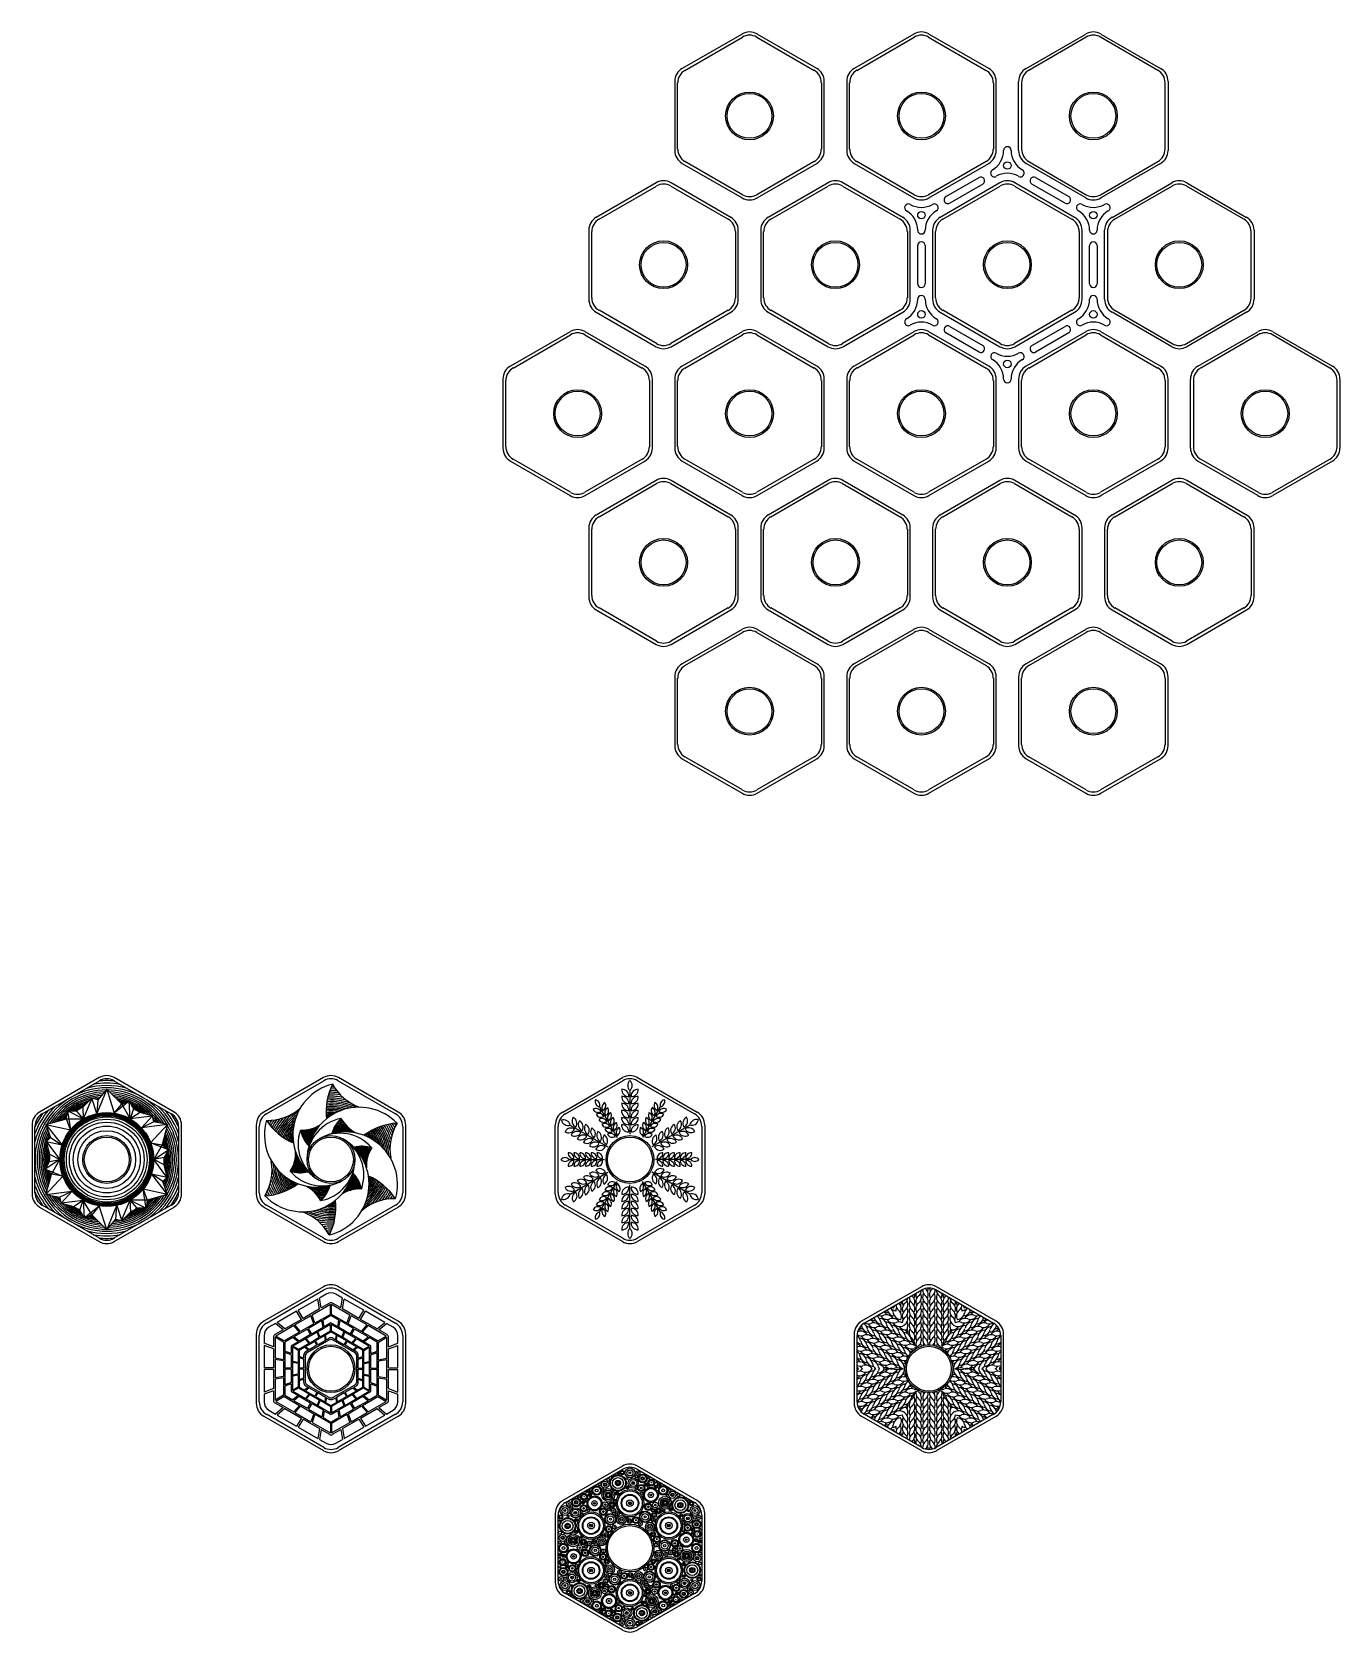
# Model space of a CAD drawing. Header units: millimetres. Extents: x -250 to 625, y -316 to 755.
import ezdxf

# ---------------------------------------------------------------- set-up
doc = ezdxf.new("R2010")
doc.units = ezdxf.units.MM
doc.layers.get('0').update_dxf_attribs({"lineweight": 25, "true_color": 0xffffff})
doc.layers.add('cut', color=1, linetype='Continuous', lineweight=25, true_color=0xff0000)

msp = doc.modelspace()

# ---------------------------------------------------------------- linework, layer by layer
for p, q in [((225, 753.2), (185, 730.1)), ((275, 730.1), (235, 753.2)), ((340, 753.2), (300, 730.1)), ((390, 730.1), (350, 753.2)), ((415, 730.1), (455, 753.2)), ((465, 753.2), (505, 730.1)), ((180, 721.5), (180, 675.3)), ((280, 675.3), (280, 721.5)), ((295, 721.5), (295, 675.3)), ((395, 675.3), (395, 721.5)), ((410, 675.3), (410, 721.5)), ((510, 721.5), (510, 675.3)), ((185, 666.6), (225, 643.5)), ((235, 643.5), (275, 666.6)), ((300, 666.6), (340, 643.5)), ((350, 643.5), (390, 666.6)), ((455, 643.5), (415, 666.6)), ((505, 666.6), (465, 643.5)), ((167.5, 653.6), (127.5, 630.5)), ((217.5, 630.5), (177.5, 653.6)), ((282.5, 653.6), (242.5, 630.5)), ((332.5, 630.5), (292.5, 653.6)), ((397.5, 653.6), (357.5, 630.5)), ((361.4, 644.4), (383.6, 657.1)), ((447.5, 630.5), (407.5, 653.6)), ((421.4, 657.1), (443.6, 644.4)), ((472.5, 630.5), (512.5, 653.6)), ((522.5, 653.6), (562.5, 630.5)), ((386.1, 652.8), (363.9, 640)), ((441.1, 640), (418.9, 652.8)), ((122.5, 621.9), (122.5, 575.7)), ((222.5, 575.7), (222.5, 621.9)), ((237.5, 621.9), (237.5, 575.7)), ((337.5, 575.7), (337.5, 621.9)), ((352.5, 621.9), (352.5, 575.7)), ((452.5, 575.7), (452.5, 621.9)), ((467.5, 575.7), (467.5, 621.9)), ((567.5, 621.9), (567.5, 575.7)), ((342.5, 586), (342.5, 611.6)), ((347.5, 611.6), (347.5, 586)), ((457.5, 586), (457.5, 611.6)), ((462.5, 611.6), (462.5, 586)), ((127.5, 567), (167.5, 543.9)), ((177.5, 543.9), (217.5, 567)), ((242.5, 567), (282.5, 543.9)), ((292.5, 543.9), (332.5, 567)), ((357.5, 567), (397.5, 543.9)), ((363.9, 557.5), (386.1, 544.8)), ((407.5, 543.9), (447.5, 567)), ((418.9, 544.8), (441.1, 557.5)), ((512.5, 543.9), (472.5, 567)), ((562.5, 567), (522.5, 543.9)), ((110, 554), (70, 530.9)), ((160, 530.9), (120, 554)), ((225, 554), (185, 530.9)), ((275, 530.9), (235, 554)), ((340, 554), (300, 530.9)), ((390, 530.9), (350, 554)), ((383.6, 540.4), (361.4, 553.2)), ((455, 554), (415, 530.9)), ((443.6, 553.2), (421.4, 540.4)), ((505, 530.9), (465, 554)), ((530, 530.9), (570, 554)), ((580, 554), (620, 530.9)), ((65, 522.3), (65, 476.1)), ((165, 476.1), (165, 522.3)), ((180, 522.3), (180, 476.1)), ((280, 476.1), (280, 522.3)), ((295, 522.3), (295, 476.1)), ((395, 476.1), (395, 522.3)), ((410, 522.3), (410, 476.1)), ((510, 476.1), (510, 522.3)), ((525, 476.1), (525, 522.3)), ((625, 522.3), (625, 476.1)), ((70, 467.4), (110, 444.3)), ((120, 444.3), (160, 467.4)), ((185, 467.4), (225, 444.3)), ((235, 444.3), (275, 467.4)), ((300, 467.4), (340, 444.3)), ((350, 444.3), (390, 467.4)), ((415, 467.4), (455, 444.3)), ((465, 444.3), (505, 467.4)), ((570, 444.3), (530, 467.4)), ((620, 467.4), (580, 444.3)), ((167.5, 454.4), (127.5, 431.3)), ((217.5, 431.3), (177.5, 454.4)), ((282.5, 454.4), (242.5, 431.3)), ((332.5, 431.3), (292.5, 454.4)), ((397.5, 454.4), (357.5, 431.3)), ((447.5, 431.3), (407.5, 454.4)), ((512.5, 454.4), (472.5, 431.3)), ((562.5, 431.3), (522.5, 454.4)), ((122.5, 422.7), (122.5, 376.5)), ((222.5, 376.5), (222.5, 422.7)), ((237.5, 422.7), (237.5, 376.5)), ((337.5, 376.5), (337.5, 422.7)), ((352.5, 422.7), (352.5, 376.5)), ((452.5, 376.5), (452.5, 422.7)), ((467.5, 422.7), (467.5, 376.5)), ((567.5, 376.5), (567.5, 422.7)), ((127.5, 367.8), (167.5, 344.7)), ((177.5, 344.7), (217.5, 367.8)), ((242.5, 367.8), (282.5, 344.7)), ((292.5, 344.7), (332.5, 367.8)), ((357.5, 367.8), (397.5, 344.7)), ((407.5, 344.7), (447.5, 367.8)), ((472.5, 367.8), (512.5, 344.7)), ((522.5, 344.7), (562.5, 367.8)), ((225, 354.8), (185, 331.8)), ((275, 331.8), (235, 354.8)), ((340, 354.8), (300, 331.8)), ((390, 331.8), (350, 354.8)), ((455, 354.8), (415, 331.8)), ((505, 331.8), (465, 354.8)), ((180, 323.1), (180, 276.9)), ((280, 276.9), (280, 323.1)), ((295, 323.1), (295, 276.9)), ((395, 276.9), (395, 323.1)), ((410, 323.1), (410, 276.9)), ((510, 276.9), (510, 323.1)), ((185, 268.2), (225, 245.2)), ((235, 245.2), (275, 268.2)), ((300, 268.2), (340, 245.2)), ((350, 245.2), (390, 268.2)), ((415, 268.2), (455, 245.2)), ((465, 245.2), (505, 268.2)), ((-205, 54.8), (-245, 31.8)), ((-155, 31.8), (-195, 54.8)), ((-55, 54.8), (-95, 31.8)), ((-5, 31.8), (-45, 54.8)), ((105, 31.8), (145, 54.8)), ((155, 54.8), (195, 31.8)), ((-250, 23.1), (-250, -23.1)), ((-150, -23.1), (-150, 23.1)), ((-100, 23.1), (-100, -23.1)), ((0, -23.1), (0, 23.1)), ((100, -23.1), (100, 23.1)), ((200, 23.1), (200, -23.1)), ((-245, -31.8), (-205, -54.8)), ((-195, -54.8), (-155, -31.8)), ((-95, -31.8), (-55, -54.8)), ((-45, -54.8), (-5, -31.8)), ((145, -54.8), (105, -31.8)), ((195, -31.8), (155, -54.8)), ((-55, -85.2), (-95, -108.2)), ((-5, -108.2), (-45, -85.2)), ((345, -85.2), (305, -108.2)), ((395, -108.2), (355, -85.2)), ((-100, -116.9), (-100, -163.1)), ((0, -163.1), (0, -116.9)), ((300, -116.9), (300, -163.1)), ((400, -163.1), (400, -116.9)), ((-95, -171.8), (-55, -194.8)), ((-45, -194.8), (-5, -171.8)), ((305, -171.8), (345, -194.8)), ((355, -194.8), (395, -171.8)), ((145, -205.2), (105, -228.2)), ((195, -228.2), (155, -205.2)), ((100, -236.9), (100, -283.1)), ((200, -283.1), (200, -236.9)), ((105, -291.8), (145, -314.8)), ((155, -314.8), (195, -291.8))]:
    msp.add_line(p, q)
for centre, radius in [((230, 698.4), 15), ((345, 698.4), 15), ((460, 698.4), 15), ((402.5, 665.2), 2.5), ((345, 632), 2.5), ((460, 632), 2.5), ((172.5, 598.8), 15), ((287.5, 598.8), 15), ((402.5, 598.8), 15), ((517.5, 598.8), 15), ((345, 565.6), 2.5), ((460, 565.6), 2.5), ((402.5, 532.4), 2.5), ((115, 499.2), 15), ((230, 499.2), 15), ((345, 499.2), 15), ((460, 499.2), 15), ((575, 499.2), 15), ((172.5, 399.6), 15), ((287.5, 399.6), 15), ((402.5, 399.6), 15), ((517.5, 399.6), 15), ((230, 300), 15), ((345, 300), 15), ((460, 300), 15), ((-200, 0), 15), ((-50, 0), 15), ((150, 0), 15), ((-50, -140), 15), ((350, -140), 15), ((150, -260), 15)]:
    msp.add_circle(centre, radius)
for centre, radius, start, end in [((230, 744.6), 10, 60, 120), ((345, 744.6), 10, 60, 120), ((460, 744.6), 10, 60, 120), ((190, 721.5), 10, 120, 180), ((270, 721.5), 10, 0, 60), ((305, 721.5), 10, 120, 180), ((385, 721.5), 10, 0, 60), ((420, 721.5), 10, 120, 180), ((500, 721.5), 10, 0, 60), ((190, 675.3), 10, 180, 240), ((270, 675.3), 10, 300, 0), ((305, 675.3), 10, 180, 240), ((385, 675.3), 10, 300, 0), ((385, 675.3), 15, 300, 0), ((402.5, 675.3), 2.5, 0, 180), ((420, 675.3), 15, 180, 240), ((420, 675.3), 10, 180, 240), ((500, 675.3), 10, 300, 0), ((172.5, 645), 10, 60, 120), ((287.5, 645), 10, 60, 120), ((384.8, 655), 2.5, 300, 120), ((393.8, 660.1), 2.5, 120, 300), ((402.5, 645), 15, 60, 120), ((402.5, 645), 10, 60, 120), ((411.2, 660.1), 2.5, 240, 60), ((420.2, 655), 2.5, 60, 240), ((517.5, 645), 10, 60, 120), ((230, 652.2), 10, 240, 300), ((345, 652.2), 10, 240, 300), ((362.7, 642.2), 2.5, 120, 300), ((442.3, 642.2), 2.5, 240, 60), ((460, 652.2), 10, 240, 300), ((336.2, 637), 2.5, 60, 240), ((327.5, 621.9), 15, 0, 60), ((345, 652.2), 15, 240, 300), ((362.5, 621.9), 15, 120, 180), ((353.7, 637), 2.5, 300, 120), ((451.2, 637), 2.5, 60, 240), ((442.5, 621.9), 15, 0, 60), ((460, 652.2), 15, 240, 300), ((477.5, 621.9), 15, 120, 180), ((468.8, 637), 2.5, 300, 120), ((132.5, 621.9), 10, 120, 180), ((212.5, 621.9), 10, 0, 60), ((247.5, 621.9), 10, 120, 180), ((327.5, 621.9), 10, 0, 60), ((345, 621.9), 2.5, 180, 0), ((362.5, 621.9), 10, 120, 180), ((442.5, 621.9), 10, 0, 60), ((460, 621.9), 2.5, 180, 0), ((477.5, 621.9), 10, 120, 180), ((557.5, 621.9), 10, 0, 60), ((345, 611.6), 2.5, 0, 180), ((460, 611.6), 2.5, 0, 180), ((345, 586), 2.5, 180, 0), ((460, 586), 2.5, 180, 0), ((132.5, 575.7), 10, 180, 240), ((212.5, 575.7), 10, 300, 0), ((247.5, 575.7), 10, 180, 240), ((327.5, 575.7), 10, 300, 0), ((327.5, 575.7), 15, 300, 0), ((345, 575.7), 2.5, 0, 180), ((362.5, 575.7), 15, 180, 240), ((362.5, 575.7), 10, 180, 240), ((442.5, 575.7), 10, 300, 0), ((442.5, 575.7), 15, 300, 0), ((460, 575.7), 2.5, 0, 180), ((477.5, 575.7), 15, 180, 240), ((477.5, 575.7), 10, 180, 240), ((557.5, 575.7), 10, 300, 0), ((336.2, 560.5), 2.5, 120, 300), ((345, 545.4), 15, 60, 120), ((353.7, 560.5), 2.5, 240, 60), ((362.7, 555.4), 2.5, 60, 240), ((442.3, 555.4), 2.5, 300, 120), ((451.2, 560.5), 2.5, 120, 300), ((460, 545.4), 15, 60, 120), ((468.8, 560.5), 2.5, 240, 60), ((115, 545.4), 10, 60, 120), ((230, 545.4), 10, 60, 120), ((345, 545.4), 10, 60, 120), ((460, 545.4), 10, 60, 120), ((575, 545.4), 10, 60, 120), ((172.5, 552.6), 10, 240, 300), ((287.5, 552.6), 10, 240, 300), ((384.8, 542.6), 2.5, 240, 60), ((393.8, 537.4), 2.5, 60, 240), ((402.5, 552.6), 15, 240, 300), ((402.5, 552.6), 10, 240, 300), ((411.2, 537.4), 2.5, 300, 120), ((420.2, 542.6), 2.5, 120, 300), ((517.5, 552.6), 10, 240, 300), ((75, 522.3), 10, 120, 180), ((155, 522.3), 10, 0, 60), ((190, 522.3), 10, 120, 180), ((270, 522.3), 10, 0, 60), ((305, 522.3), 10, 120, 180), ((385, 522.3), 10, 0, 60), ((385, 522.3), 15, 0, 60), ((420, 522.3), 15, 120, 180), ((420, 522.3), 10, 120, 180), ((500, 522.3), 10, 0, 60), ((535, 522.3), 10, 120, 180), ((615, 522.3), 10, 0, 60), ((402.5, 522.3), 2.5, 180, 0), ((75, 476.1), 10, 180, 240), ((155, 476.1), 10, 300, 0), ((190, 476.1), 10, 180, 240), ((270, 476.1), 10, 300, 0), ((305, 476.1), 10, 180, 240), ((385, 476.1), 10, 300, 0), ((420, 476.1), 10, 180, 240), ((500, 476.1), 10, 300, 0), ((535, 476.1), 10, 180, 240), ((615, 476.1), 10, 300, 0), ((172.5, 445.8), 10, 60, 120), ((287.5, 445.8), 10, 60, 120), ((402.5, 445.8), 10, 60, 120), ((517.5, 445.8), 10, 60, 120), ((115, 453), 10, 240, 300), ((230, 453), 10, 240, 300), ((345, 453), 10, 240, 300), ((460, 453), 10, 240, 300), ((575, 453), 10, 240, 300), ((132.5, 422.7), 10, 120, 180), ((212.5, 422.7), 10, 0, 60), ((247.5, 422.7), 10, 120, 180), ((327.5, 422.7), 10, 0, 60), ((362.5, 422.7), 10, 120, 180), ((442.5, 422.7), 10, 0, 60), ((477.5, 422.7), 10, 120, 180), ((557.5, 422.7), 10, 0, 60), ((132.5, 376.5), 10, 180, 240), ((212.5, 376.5), 10, 300, 0), ((247.5, 376.5), 10, 180, 240), ((327.5, 376.5), 10, 300, 0), ((362.5, 376.5), 10, 180, 240), ((442.5, 376.5), 10, 300, 0), ((477.5, 376.5), 10, 180, 240), ((557.5, 376.5), 10, 300, 0), ((230, 346.2), 10, 60, 120), ((345, 346.2), 10, 60, 120), ((460, 346.2), 10, 60, 120), ((172.5, 353.4), 10, 240, 300), ((287.5, 353.4), 10, 240, 300), ((402.5, 353.4), 10, 240, 300), ((517.5, 353.4), 10, 240, 300), ((190, 323.1), 10, 120, 180), ((270, 323.1), 10, 360, 60), ((305, 323.1), 10, 120, 180), ((385, 323.1), 10, 360, 60), ((420, 323.1), 10, 120, 180), ((500, 323.1), 10, 360, 60), ((190, 276.9), 10, 180, 240), ((270, 276.9), 10, 300, 360), ((305, 276.9), 10, 180, 240), ((385, 276.9), 10, 300, 360), ((420, 276.9), 10, 180, 240), ((500, 276.9), 10, 300, 360), ((230, 253.8), 10, 240, 300), ((345, 253.8), 10, 240, 300), ((460, 253.8), 10, 240, 300), ((-200, 46.2), 10, 60, 120), ((-50, 46.2), 10, 60, 120), ((150, 46.2), 10, 60, 120), ((-240, 23.1), 10, 120, 180), ((-160, 23.1), 10, 360, 60), ((-90, 23.1), 10, 120, 180), ((-10, 23.1), 10, 360, 60), ((110, 23.1), 10, 120, 180), ((190, 23.1), 10, 360, 60), ((-240, -23.1), 10, 180, 240), ((-160, -23.1), 10, 300, 360), ((-90, -23.1), 10, 180, 240), ((-10, -23.1), 10, 300, 360), ((110, -23.1), 10, 180, 240), ((190, -23.1), 10, 300, 360), ((-200, -46.2), 10, 240, 300), ((-50, -46.2), 10, 240, 300), ((150, -46.2), 10, 240, 300), ((-50, -93.8), 10, 60, 120), ((350, -93.8), 10, 60, 120), ((-90, -116.9), 10, 120, 180), ((-10, -116.9), 10, 360, 60), ((310, -116.9), 10, 120, 180), ((390, -116.9), 10, 360, 60), ((-90, -163.1), 10, 180, 240), ((-10, -163.1), 10, 300, 360), ((310, -163.1), 10, 180, 240), ((390, -163.1), 10, 300, 360), ((-50, -186.2), 10, 240, 300), ((350, -186.2), 10, 240, 300), ((150, -213.8), 10, 60, 120), ((110, -236.9), 10, 120, 180), ((190, -236.9), 10, 360, 60), ((110, -283.1), 10, 180, 240), ((190, -283.1), 10, 300, 360), ((150, -306.2), 10, 240, 300)]:
    msp.add_arc(centre, radius, start, end)
at = {"layer": 'cut'}
for p, q in [((186.8, 728.9), (225.2, 751.1)), ((234.8, 751.1), (273.2, 728.9)), ((301.8, 728.9), (340.2, 751.1)), ((349.8, 751.1), (388.2, 728.9)), ((455.2, 751.1), (416.8, 728.9)), ((503.2, 728.9), (464.8, 751.1)), ((181.9, 676.2), (181.9, 720.6)), ((278.1, 720.6), (278.1, 676.2)), ((296.9, 676.2), (296.9, 720.6)), ((393.1, 720.6), (393.1, 676.2)), ((411.9, 720.6), (411.9, 676.2)), ((508.1, 676.2), (508.1, 720.6)), ((225.2, 645.7), (186.8, 667.9)), ((273.2, 667.9), (234.8, 645.7)), ((340.2, 645.7), (301.8, 667.9)), ((388.2, 667.9), (349.8, 645.7)), ((416.8, 667.9), (455.2, 645.7)), ((464.8, 645.7), (503.2, 667.9)), ((129.3, 629.3), (167.7, 651.5)), ((177.3, 651.5), (215.7, 629.3)), ((244.3, 629.3), (282.7, 651.5)), ((292.3, 651.5), (330.7, 629.3)), ((359.3, 629.3), (397.7, 651.5)), ((407.3, 651.5), (445.7, 629.3)), ((512.7, 651.5), (474.3, 629.3)), ((560.7, 629.3), (522.3, 651.5)), ((124.4, 576.6), (124.4, 621)), ((220.6, 621), (220.6, 576.6)), ((239.4, 576.6), (239.4, 621)), ((335.6, 621), (335.6, 576.6)), ((354.4, 576.6), (354.4, 621)), ((450.6, 621), (450.6, 576.6)), ((469.4, 621), (469.4, 576.6)), ((565.6, 576.6), (565.6, 621)), ((167.7, 546.1), (129.3, 568.3)), ((215.7, 568.3), (177.3, 546.1)), ((282.7, 546.1), (244.3, 568.3)), ((330.7, 568.3), (292.3, 546.1)), ((397.7, 546.1), (359.3, 568.3)), ((445.7, 568.3), (407.3, 546.1)), ((474.3, 568.3), (512.7, 546.1)), ((522.3, 546.1), (560.7, 568.3)), ((71.8, 529.7), (110.2, 551.9)), ((119.8, 551.9), (158.2, 529.7)), ((186.8, 529.7), (225.2, 551.9)), ((234.8, 551.9), (273.2, 529.7)), ((301.8, 529.7), (340.2, 551.9)), ((349.8, 551.9), (388.2, 529.7)), ((416.8, 529.7), (455.2, 551.9)), ((464.8, 551.9), (503.2, 529.7)), ((570.2, 551.9), (531.8, 529.7)), ((618.2, 529.7), (579.8, 551.9)), ((66.9, 477), (66.9, 521.4)), ((163.1, 521.4), (163.1, 477)), ((181.9, 477), (181.9, 521.4)), ((278.1, 521.4), (278.1, 477)), ((296.9, 477), (296.9, 521.4)), ((393.1, 521.4), (393.1, 477)), ((411.9, 477), (411.9, 521.4)), ((508.1, 521.4), (508.1, 477)), ((526.9, 521.4), (526.9, 477)), ((623.1, 477), (623.1, 521.4)), ((110.2, 446.5), (71.8, 468.7)), ((158.2, 468.7), (119.8, 446.5)), ((225.2, 446.5), (186.8, 468.7)), ((273.2, 468.7), (234.8, 446.5)), ((340.2, 446.5), (301.8, 468.7)), ((388.2, 468.7), (349.8, 446.5)), ((455.2, 446.5), (416.8, 468.7)), ((503.2, 468.7), (464.8, 446.5)), ((531.8, 468.7), (570.2, 446.5)), ((579.8, 446.5), (618.2, 468.7)), ((129.3, 430.1), (167.7, 452.3)), ((177.3, 452.3), (215.7, 430.1)), ((244.3, 430.1), (282.7, 452.3)), ((292.3, 452.3), (330.7, 430.1)), ((359.3, 430.1), (397.7, 452.3)), ((407.3, 452.3), (445.7, 430.1)), ((474.3, 430.1), (512.7, 452.3)), ((522.3, 452.3), (560.7, 430.1)), ((124.4, 377.4), (124.4, 421.8)), ((220.6, 421.8), (220.6, 377.4)), ((239.4, 377.4), (239.4, 421.8)), ((335.6, 421.8), (335.6, 377.4)), ((354.4, 377.4), (354.4, 421.8)), ((450.6, 421.8), (450.6, 377.4)), ((469.4, 377.4), (469.4, 421.8)), ((565.6, 421.8), (565.6, 377.4)), ((167.7, 346.9), (129.3, 369.1)), ((215.7, 369.1), (177.3, 346.9)), ((282.7, 346.9), (244.3, 369.1)), ((330.7, 369.1), (292.3, 346.9)), ((397.7, 346.9), (359.3, 369.1)), ((445.7, 369.1), (407.3, 346.9)), ((512.7, 346.9), (474.3, 369.1)), ((560.7, 369.1), (522.3, 346.9)), ((186.8, 330.5), (225.2, 352.7)), ((234.8, 352.7), (273.2, 330.5)), ((301.8, 330.5), (340.2, 352.7)), ((349.8, 352.7), (388.2, 330.5)), ((416.8, 330.5), (455.2, 352.7)), ((464.8, 352.7), (503.2, 330.5)), ((181.9, 277.8), (181.9, 322.2)), ((278.1, 322.2), (278.1, 277.8)), ((296.9, 277.8), (296.9, 322.2)), ((393.1, 322.2), (393.1, 277.8)), ((411.9, 277.8), (411.9, 322.2)), ((508.1, 322.2), (508.1, 277.8)), ((225.2, 247.3), (186.8, 269.5)), ((273.2, 269.5), (234.8, 247.3)), ((340.2, 247.3), (301.8, 269.5)), ((388.2, 269.5), (349.8, 247.3)), ((455.2, 247.3), (416.8, 269.5)), ((503.2, 269.5), (464.8, 247.3)), ((-243.2, 30.5), (-204.8, 52.7)), ((-200, 47), (-206.7, 30.7)), ((-200, 47), (-206, 40)), ((-200, 47), (-190, 37)), ((-200, 47), (-195, 31)), ((-195.2, 52.7), (-156.8, 30.5)), ((-93.2, 30.5), (-54.8, 52.7)), ((-45.2, 52.7), (-6.8, 30.5)), ((106.8, 30.5), (145.2, 52.7)), ((150, 46.2), (150, 17)), ((154.8, 52.7), (193.2, 30.5)), ((-227, 27.2), (-226.3, 32.5)), ((-226.3, 32.5), (-220.4, 32.6)), ((-226.3, 32.5), (-224.3, 19.8)), ((-215.7, 27.2), (-226.3, 32.5)), ((-220.4, 32.6), (-219.2, 33.3)), ((-220.4, 32.6), (-215.7, 27.2)), ((-216, 35), (-219.2, 33.3)), ((-210, 41), (-216, 35)), ((-216, 35), (-215.7, 27.2)), ((-209.9, 40.8), (-215.7, 27.2)), ((-206, 40), (-210, 41)), ((-206.7, 30.7), (-210, 41)), ((-206, 40), (-206.7, 30.7)), ((-185, 39), (-195, 31)), ((-195, 31), (-190, 37)), ((-190, 37), (-185, 39)), ((-190, 37), (-184.3, 27.2)), ((-185, 39), (-182, 34)), ((-184.3, 27.2), (-185, 39)), ((-182, 34), (-184.3, 27.2)), ((-182, 34), (-180.8, 33.3)), ((-177.7, 31.4), (-180.8, 33.3)), ((129.6, 35.2), (141.5, 14.7)), ((170.3, 35.3), (158.5, 14.7)), ((-248.1, -22.2), (-248.1, 22.2)), ((-240.7, 23.5), (-227, 27.2)), ((-240.7, 23.5), (-237.6, 14.8)), ((-240.7, 23.5), (-224.3, 19.8)), ((-240.7, 23.5), (-229.9, 9.5)), ((-224.3, 19.8), (-227, 27.2)), ((-227, 27.2), (-215.7, 27.2)), ((-224.3, 19.8), (-215.7, 27.2)), ((-215.7, 27.2), (-206.7, 30.7)), ((-206.7, 30.7), (-195, 31)), ((-195, 31), (-184.3, 27.2)), ((-177.7, 31.4), (-184.3, 27.2)), ((-169.6, 29), (-184.3, 27.2)), ((-184.3, 27.2), (-176.8, 21.1)), ((-169.5, 29.2), (-177.7, 31.4)), ((-176.8, 21.1), (-169.5, 29.2)), ((-168.4, 25.2), (-176.8, 21.1)), ((-159.3, 23.5), (-176.8, 21.1)), ((-159.3, 23.5), (-170.7, 11.2)), ((-168.4, 25.2), (-169.5, 29.2)), ((-159.3, 23.5), (-168.4, 25.2)), ((-159.3, 23.5), (-163, 9.8)), ((-151.9, 22.2), (-151.9, -22.2)), ((-98.1, -22.2), (-98.1, 22.2)), ((-1.9, 22.2), (-1.9, -22.2)), ((101.9, -22.2), (101.9, 22.2)), ((110, 23.1), (135.3, 8.5)), ((190, 23.1), (164.7, 8.5)), ((198.1, 22.2), (198.1, -22.2)), ((-237.6, 14.8), (-240.5, 11.8)), ((-240.5, 11.8), (-238.3, 3.6)), ((-229.9, 9.5), (-240.5, 11.8)), ((-240.3, 11.8), (-231.4, 0)), ((-237.6, 14.8), (-229.9, 9.5)), ((-229.9, 9.5), (-224.3, 19.8)), ((-176.8, 21.1), (-170.7, 11.2)), ((-170.7, 11.2), (-163, 9.8)), ((-158.7, 6.5), (-170.7, 11.2)), ((-170.7, 11.2), (-168.6, 0)), ((150, 17), (150, 17)), ((-231.4, 0), (-241.3, -6.5)), ((-238.3, 3.6), (-238.4, 0)), ((-238.4, -1.4), (-238.4, 0)), ((-238.4, -1.4), (-231.4, 0)), ((-238.3, 3.6), (-231.4, 0)), ((-237, -9.8), (-231.4, 0)), ((-231.4, 0), (-229.9, 9.5)), ((-229.3, -11.2), (-231.4, 0)), ((-163, 9.8), (-168.6, 0)), ((-168.6, 0), (-158.7, 6.5)), ((-161.6, 1.4), (-168.6, 0)), ((-163, 9.8), (-158.7, 6.5)), ((-158.7, 6.5), (-161.6, 1.4)), ((-161.6, 1.4), (-161.6, 0)), ((135.3, 8.5), (135.3, 8.5)), ((164.7, 8.5), (164.7, 8.5)), ((190.7, 0), (167, 0)), ((-241.3, -6.5), (-238.4, -1.4)), ((-237, -9.8), (-241.3, -6.5)), ((-241.3, -6.5), (-229.3, -11.2)), ((-240.7, -23.5), (-237, -9.8)), ((-229.3, -11.2), (-237, -9.8)), ((-170.1, -9.5), (-175.7, -19.8)), ((-168.6, 0), (-170.1, -9.5)), ((-159.3, -23.5), (-170.1, -9.5)), ((-170.1, -9.5), (-159.5, -11.8)), ((-162.4, -14.8), (-170.1, -9.5)), ((-161.7, -3.6), (-168.6, 0)), ((-159.7, -11.8), (-168.6, 0)), ((-161.7, -3.6), (-161.6, 0)), ((-159.5, -11.8), (-161.7, -3.6)), ((109.3, 0), (133, 0)), ((110, -23.1), (135.3, -8.5)), ((135.3, -8.5), (135.3, -8.5)), ((190, -23.1), (164.7, -8.5)), ((164.7, -8.5), (164.7, -8.5)), ((-240.7, -23.5), (-229.3, -11.2)), ((-240.7, -23.5), (-223.2, -21.1)), ((-231.6, -25.2), (-223.2, -21.1)), ((-223.2, -21.1), (-230.5, -29.2)), ((-223.2, -21.1), (-229.3, -11.2)), ((-215.7, -27.2), (-223.2, -21.1)), ((-175.7, -19.8), (-184.3, -27.2)), ((-159.3, -23.5), (-175.7, -19.8)), ((-175.7, -19.8), (-173, -27.2)), ((-173.7, -32.5), (-175.7, -19.8)), ((-162.4, -14.8), (-159.5, -11.8)), ((-159.3, -23.5), (-162.4, -14.8)), ((129.7, -35.3), (141.5, -14.7)), ((141.5, -14.7), (141.5, -14.7)), ((150, -46.2), (150, -17)), ((150, -17), (150, -17)), ((170.4, -35.2), (158.5, -14.7)), ((-204.8, -52.7), (-243.2, -30.5)), ((-240.7, -23.5), (-231.6, -25.2)), ((-231.6, -25.2), (-230.5, -29.2)), ((-230.5, -29.2), (-222.3, -31.4)), ((-230.4, -29), (-215.7, -27.2)), ((-222.3, -31.4), (-215.7, -27.2)), ((-222.3, -31.4), (-219.2, -33.3)), ((-218, -34), (-215.7, -27.2)), ((-210, -37), (-215.7, -27.2)), ((-205, -31), (-215.7, -27.2)), ((-215.7, -27.2), (-215, -39)), ((-215, -39), (-205, -31)), ((-205, -31), (-210, -37)), ((-193.3, -30.7), (-205, -31)), ((-200, -47), (-205, -31)), ((-200, -47), (-193.3, -30.7)), ((-156.8, -30.5), (-195.2, -52.7)), ((-194, -40), (-193.3, -30.7)), ((-184.3, -27.2), (-193.3, -30.7)), ((-193.3, -30.7), (-190, -41)), ((-190.1, -40.8), (-184.3, -27.2)), ((-173, -27.2), (-184.3, -27.2)), ((-184.3, -27.2), (-173.7, -32.5)), ((-184, -35), (-184.3, -27.2)), ((-179.6, -32.6), (-184.3, -27.2)), ((-173, -27.2), (-173.7, -32.5)), ((-159.3, -23.5), (-173, -27.2)), ((-54.8, -52.7), (-93.2, -30.5)), ((-6.8, -30.5), (-45.2, -52.7)), ((145.2, -52.7), (106.8, -30.5)), ((193.2, -30.5), (154.8, -52.7)), ((-218, -34), (-219.2, -33.3)), ((-215, -39), (-218, -34)), ((-210, -37), (-215, -39)), ((-200, -47), (-210, -37)), ((-200, -47), (-194, -40)), ((-194, -40), (-190, -41)), ((-190, -41), (-184, -35)), ((-184, -35), (-180.8, -33.3)), ((-179.6, -32.6), (-180.8, -33.3)), ((-173.7, -32.5), (-179.6, -32.6)), ((-93.2, -109.5), (-54.8, -87.3)), ((-58.9, -93.4), (-71.9, -100.9)), ((-57.7, -100), (-58.9, -93.4)), ((-53.3, -90.1), (-57.7, -92.7)), ((-56.5, -99.3), (-57.7, -92.7)), ((-51, -96.1), (-56.5, -99.3)), ((-43.5, -99.3), (-49, -96.1)), ((-42.3, -92.7), (-46.8, -90.1)), ((-45.2, -87.3), (-6.8, -109.5)), ((-43.5, -99.3), (-42.3, -92.7)), ((-42.3, -100), (-41.1, -93.4)), ((-28.1, -100.9), (-41.1, -93.4)), ((306.8, -109.5), (345.2, -87.3)), ((354.8, -87.3), (393.2, -109.5)), ((-73, -101.5), (-86, -109)), ((-69.8, -107), (-80.8, -113.3)), ((-63.4, -104.5), (-74.1, -110.7)), ((-69.8, -107), (-73, -101.5)), ((-68.7, -106.3), (-71.9, -100.9)), ((-57.7, -100), (-68.7, -106.3)), ((-61.4, -109.9), (-63.4, -104.5)), ((-50.4, -97), (-62.6, -104.1)), ((-60.7, -109.5), (-62.6, -104.1)), ((-50.4, -103.6), (-60.7, -109.5)), ((-50, -104.3), (-55.3, -107.4)), ((-50.4, -103.6), (-50.4, -97)), ((-44.7, -107.4), (-50, -104.3)), ((-37.4, -104.1), (-49.6, -97)), ((-49.6, -103.6), (-49.6, -97)), ((-39.3, -109.5), (-49.6, -103.6)), ((-31.3, -106.3), (-42.3, -100)), ((-39.3, -109.5), (-37.4, -104.1)), ((-38.6, -109.9), (-36.6, -104.5)), ((-25.9, -110.7), (-36.6, -104.5)), ((-31.3, -106.3), (-28.1, -100.9)), ((-30.2, -107), (-27, -101.5)), ((-19.2, -113.3), (-30.2, -107)), ((-14, -109), (-27, -101.5)), ((-87.1, -109.7), (-91.6, -112.2)), ((-82, -114), (-87.5, -117.2)), ((-82, -114), (-87.1, -109.7)), ((-74.8, -111.1), (-87, -118.1)), ((-80.8, -113.3), (-86, -109)), ((-71.1, -115.5), (-81.3, -121.4)), ((-59.2, -115.5), (-75.5, -124.9)), ((-71.1, -115.5), (-74.8, -111.1)), ((-65.8, -113.5), (-74.8, -118.6)), ((-70.4, -115.1), (-74.1, -110.7)), ((-63.7, -117.2), (-71.2, -121.6)), ((-61.4, -109.9), (-70.4, -115.1)), ((-63.7, -117.2), (-65.8, -113.5)), ((-56.1, -107.8), (-65.1, -113)), ((-62.9, -116.8), (-65.1, -113)), ((-55.3, -112.4), (-62.9, -116.8)), ((-57.9, -119.2), (-59.2, -115.5)), ((-50.3, -110.4), (-58.7, -115.2)), ((-57.3, -118.9), (-58.7, -115.2)), ((-50.3, -114.9), (-57.3, -118.9)), ((-55.3, -112.4), (-56.1, -107.8)), ((-54.5, -111.9), (-55.3, -107.4)), ((-50, -109.3), (-54.5, -111.9)), ((-49.8, -115.3), (-53.7, -117.5)), ((-53.1, -120.6), (-53.7, -117.5)), ((-50.3, -114.9), (-50.3, -110.4)), ((-45.5, -111.9), (-50, -109.3)), ((-46.3, -117.5), (-50, -115.4)), ((-33.4, -119.8), (-49.7, -110.4)), ((-49.7, -114.9), (-49.7, -110.4)), ((-42.7, -118.9), (-49.7, -114.9)), ((-46.9, -120.6), (-46.3, -117.5)), ((-45.5, -111.9), (-44.7, -107.4)), ((-44.7, -112.4), (-43.9, -107.8)), ((-37.1, -116.8), (-44.7, -112.4)), ((-34.9, -113), (-43.9, -107.8)), ((-42.7, -118.9), (-41.3, -115.2)), ((-42.1, -119.2), (-40.8, -115.5)), ((-29.6, -115.1), (-38.6, -109.9)), ((-37.1, -116.8), (-34.9, -113)), ((-36.3, -117.2), (-34.2, -113.5)), ((-28.8, -121.6), (-36.3, -117.2)), ((-25.2, -118.6), (-34.2, -113.5)), ((-29.6, -115.1), (-25.9, -110.7)), ((-28.9, -115.5), (-25.2, -111.1)), ((-18.7, -121.4), (-28.9, -115.5)), ((-13, -118.1), (-25.2, -111.1)), ((-19.2, -113.3), (-14, -109)), ((-18, -114), (-12.9, -109.7)), ((-12.5, -117.2), (-18, -114)), ((-8.4, -112.2), (-12.9, -109.7)), ((-98.1, -162.2), (-98.1, -117.8)), ((-94.8, -117.9), (-94.8, -123)), ((-88.5, -125.3), (-94.8, -123)), ((-94.8, -124.4), (-94.8, -139.4)), ((-88.5, -126.7), (-94.8, -124.4)), ((-88.5, -118.9), (-88.5, -125.3)), ((-88.5, -126.7), (-88.5, -139.4)), ((-87.4, -118.9), (-87.4, -133)), ((-81.8, -122.2), (-87.4, -118.9)), ((-81.3, -121.4), (-87, -118.1)), ((-81.8, -122.2), (-81.8, -134)), ((-75.6, -119.1), (-80.9, -122.2)), ((-80.9, -122.2), (-80.9, -128.3)), ((-76.6, -129.9), (-80.9, -128.3)), ((-72, -122.1), (-76.6, -124.7)), ((-76.6, -124.7), (-76.6, -129.9)), ((-75.8, -125.4), (-75.8, -135.1)), ((-71.9, -127.7), (-75.8, -125.4)), ((-72, -122.1), (-75.6, -119.1)), ((-71.6, -127.2), (-75.5, -124.9)), ((-71.2, -121.6), (-74.8, -118.6)), ((-71.9, -127.7), (-71.9, -135.8)), ((-64.6, -123.1), (-71.6, -127.2)), ((-67.7, -125.6), (-71.3, -127.7)), ((-71.3, -127.5), (-71.3, -131.9)), ((-65.2, -127.6), (-67.7, -125.6)), ((-64.6, -123.1), (-67.1, -120.1)), ((-60.9, -121.7), (-67.1, -125.3)), ((-64.7, -127.3), (-67.1, -125.3)), ((-65.2, -127.6), (-66.8, -128.6)), ((-64, -122.8), (-66.6, -119.8)), ((-51.5, -120.9), (-65.8, -129.1)), ((-59.4, -124.3), (-64.7, -127.3)), ((-57.9, -119.2), (-64, -122.8)), ((-59.4, -124.3), (-60.9, -121.7)), ((-54.2, -117.8), (-60.4, -121.4)), ((-58.9, -124), (-60.4, -121.4)), ((-53.7, -121), (-58.9, -124)), ((-53.7, -121), (-54.2, -117.8)), ((-51.5, -119.7), (-53.1, -120.6)), ((-46.9, -120.6), (-48.5, -119.7)), ((-34.2, -129.1), (-48.5, -120.9)), ((-46.3, -121), (-45.8, -117.8)), ((-41.1, -124), (-46.3, -121)), ((-39.6, -121.4), (-45.8, -117.8)), ((-36, -122.8), (-42.1, -119.2)), ((-41.1, -124), (-39.6, -121.4)), ((-40.6, -124.3), (-39.1, -121.7)), ((-35.3, -127.3), (-40.6, -124.3)), ((-32.9, -125.3), (-39.1, -121.7)), ((-36, -122.8), (-33.4, -119.8)), ((-35.4, -123.1), (-32.9, -120.1)), ((-28.4, -127.2), (-35.4, -123.1)), ((-35.3, -127.3), (-32.9, -125.3)), ((-34.8, -127.6), (-32.3, -125.6)), ((-33.2, -128.6), (-34.8, -127.6)), ((-24.5, -124.9), (-32.9, -120.1)), ((-28.5, -127.8), (-32.3, -125.6)), ((-28.8, -121.6), (-25.2, -118.6)), ((-28.7, -131.9), (-28.7, -127.7)), ((-28.4, -127.2), (-24.5, -124.9)), ((-28.1, -127.7), (-24.2, -125.4)), ((-28.1, -135.8), (-28.1, -127.7)), ((-28, -122.1), (-24.4, -119.1)), ((-23.4, -124.7), (-28, -122.1)), ((-19.1, -122.2), (-24.4, -119.1)), ((-24.2, -144.2), (-24.2, -125.4)), ((-23.4, -129.9), (-23.4, -124.7)), ((-23.4, -129.9), (-19.1, -128.3)), ((-19.1, -128.3), (-19.1, -122.2)), ((-18.7, -121.4), (-13, -118.1)), ((-18.2, -122.2), (-12.6, -118.9)), ((-18.2, -134), (-18.2, -122.2)), ((-12.6, -133), (-12.6, -118.9)), ((-11.5, -125.3), (-11.5, -118.9)), ((-11.5, -125.3), (-5.2, -123)), ((-11.5, -126.7), (-5.2, -124.4)), ((-11.5, -139.4), (-11.5, -126.7)), ((-5.2, -123), (-5.2, -117.9)), ((-5.2, -139.4), (-5.2, -124.4)), ((-1.9, -117.8), (-1.9, -162.2)), ((301.9, -162.2), (301.9, -117.8)), ((398.1, -117.8), (398.1, -162.2)), ((-81.8, -134), (-87.4, -133)), ((-87.4, -133.8), (-87.4, -146.2)), ((-81.8, -134.8), (-87.4, -133.8)), ((-81.8, -134.8), (-81.8, -145.2)), ((-80.9, -129.2), (-80.9, -139.6)), ((-76.6, -130.8), (-80.9, -129.2)), ((-76.6, -130.8), (-76.6, -139.6)), ((-71.9, -135.8), (-75.8, -135.1)), ((-75.8, -135.8), (-75.8, -154.6)), ((-71.9, -136.4), (-75.8, -135.8)), ((-71.9, -136.4), (-71.9, -143.6)), ((-68.3, -133), (-71.3, -131.9)), ((-71.3, -132.6), (-71.3, -139.7)), ((-68.3, -133.7), (-71.3, -132.6)), ((-68.3, -131.2), (-68.3, -133)), ((-68.3, -133.7), (-68.3, -139.7)), ((-67.3, -131.7), (-67.3, -148.3)), ((-32.7, -148.3), (-32.7, -131.7)), ((-31.7, -133), (-31.7, -131.2)), ((-31.7, -133), (-28.7, -131.9)), ((-31.7, -133.7), (-28.7, -132.6)), ((-31.7, -139.7), (-31.7, -133.7)), ((-28.7, -139.7), (-28.7, -132.6)), ((-28.1, -135.8), (-24.2, -135.1)), ((-28.1, -136.4), (-24.2, -135.8)), ((-28.1, -143.6), (-28.1, -136.4)), ((-23.4, -130.8), (-19.1, -129.2)), ((-23.4, -139.6), (-23.4, -130.8)), ((-19.1, -139.6), (-19.1, -129.2)), ((-18.2, -134), (-12.6, -133)), ((-18.2, -134.8), (-12.6, -133.8)), ((-18.2, -145.2), (-18.2, -134.8)), ((-12.6, -146.2), (-12.6, -133.8)), ((-88.5, -139.4), (-94.8, -139.4)), ((-94.8, -140.6), (-94.8, -155.6)), ((-88.5, -140.6), (-94.8, -140.6)), ((-88.5, -140.6), (-88.5, -153.3)), ((-81.8, -145.2), (-87.4, -146.2)), ((-81.8, -146), (-87.4, -147)), ((-87.4, -147), (-87.4, -161.1)), ((-81.8, -146), (-81.8, -157.8)), ((-76.6, -139.6), (-80.9, -139.6)), ((-80.9, -140.4), (-80.9, -150.8)), ((-76.6, -140.4), (-80.9, -140.4)), ((-76.6, -149.2), (-80.9, -150.8)), ((-76.6, -140.4), (-76.6, -149.2)), ((-71.9, -143.6), (-75.8, -144.2)), ((-71.9, -144.2), (-75.8, -144.9)), ((-71.9, -144.2), (-71.9, -152.3)), ((-68.3, -139.7), (-71.3, -139.7)), ((-71.3, -140.3), (-71.3, -147.4)), ((-68.3, -140.3), (-71.3, -140.3)), ((-68.3, -146.3), (-71.3, -147.4)), ((-68.3, -147), (-71.3, -148.1)), ((-71.3, -148.1), (-71.3, -152.3)), ((-68.3, -140.3), (-68.3, -146.3)), ((-68.3, -147), (-68.3, -148.8)), ((-31.7, -139.7), (-28.7, -139.7)), ((-31.7, -146.3), (-31.7, -140.3)), ((-31.7, -140.3), (-28.7, -140.3)), ((-31.7, -146.3), (-28.7, -147.4)), ((-31.7, -148.8), (-31.7, -147)), ((-31.7, -147), (-28.7, -148.1)), ((-28.7, -147.4), (-28.7, -140.3)), ((-28.7, -152.5), (-28.7, -148.1)), ((-28.1, -143.6), (-24.2, -144.2)), ((-28.1, -152.3), (-28.1, -144.2)), ((-28.1, -144.2), (-24.2, -144.9)), ((-24.2, -154.6), (-24.2, -144.9)), ((-23.4, -139.6), (-19.1, -139.6)), ((-23.4, -149.2), (-23.4, -140.4)), ((-23.4, -140.4), (-19.1, -140.4)), ((-23.4, -149.2), (-19.1, -150.8)), ((-19.1, -150.8), (-19.1, -140.4)), ((-18.2, -145.2), (-12.6, -146.2)), ((-18.2, -157.8), (-18.2, -146)), ((-18.2, -146), (-12.6, -147)), ((-12.6, -161.1), (-12.6, -147)), ((-11.5, -139.4), (-5.2, -139.4)), ((-11.5, -153.3), (-11.5, -140.6)), ((-11.5, -140.6), (-5.2, -140.6)), ((-5.2, -155.6), (-5.2, -140.6)), ((-88.5, -153.3), (-94.8, -155.6)), ((-88.5, -154.7), (-94.8, -157)), ((-94.8, -157), (-94.8, -162.1)), ((-88.5, -154.7), (-88.5, -161.1)), ((-81.8, -157.8), (-87.4, -161.1)), ((-81.3, -158.6), (-87, -161.9)), ((-81.3, -158.6), (-71.1, -164.5)), ((-76.6, -150.1), (-80.9, -151.7)), ((-80.9, -151.7), (-80.9, -157.8)), ((-80.9, -157.8), (-75.6, -160.9)), ((-76.6, -150.1), (-76.6, -155.3)), ((-76.6, -155.3), (-72, -157.9)), ((-71.9, -152.3), (-75.8, -154.6)), ((-72, -157.9), (-75.6, -160.9)), ((-71.6, -152.8), (-75.5, -155.1)), ((-75.5, -155.1), (-67.1, -159.9)), ((-71.2, -158.4), (-74.8, -161.4)), ((-71.6, -152.8), (-64.6, -156.9)), ((-71.5, -152.2), (-67.7, -154.4)), ((-71.2, -158.4), (-63.7, -162.8)), ((-65.2, -152.4), (-67.7, -154.4)), ((-64.7, -152.7), (-67.1, -154.7)), ((-67.1, -154.7), (-60.9, -158.3)), ((-64.6, -156.9), (-67.1, -159.9)), ((-66.8, -151.4), (-65.2, -152.4)), ((-64, -157.2), (-66.6, -160.2)), ((-66.6, -160.2), (-50.3, -169.6)), ((-65.8, -150.9), (-51.5, -159.1)), ((-64.7, -152.7), (-59.4, -155.7)), ((-64, -157.2), (-57.9, -160.8)), ((-59.4, -155.7), (-60.9, -158.3)), ((-58.9, -156), (-60.4, -158.6)), ((-60.4, -158.6), (-54.2, -162.2)), ((-58.9, -156), (-53.7, -159)), ((-53.7, -159), (-54.2, -162.2)), ((-53.1, -159.4), (-53.7, -162.5)), ((-53.1, -159.4), (-51.5, -160.3)), ((-48.5, -159.1), (-34.2, -150.9)), ((-48.5, -160.3), (-46.9, -159.4)), ((-46.9, -159.4), (-46.3, -162.5)), ((-46.3, -159), (-41.1, -156)), ((-46.3, -159), (-45.8, -162.2)), ((-45.8, -162.2), (-39.6, -158.6)), ((-42.1, -160.8), (-36, -157.2)), ((-41.1, -156), (-39.6, -158.6)), ((-40.8, -164.5), (-24.5, -155.1)), ((-40.6, -155.7), (-35.3, -152.7)), ((-40.6, -155.7), (-39.1, -158.3)), ((-39.1, -158.3), (-32.9, -154.7)), ((-36.3, -162.8), (-28.8, -158.4)), ((-36, -157.2), (-33.4, -160.2)), ((-35.4, -156.9), (-28.4, -152.8)), ((-35.4, -156.9), (-32.9, -159.9)), ((-35.3, -152.7), (-32.9, -154.7)), ((-34.8, -152.4), (-33.2, -151.4)), ((-34.8, -152.4), (-32.3, -154.4)), ((-32.3, -154.4), (-28.7, -152.3)), ((-28.9, -164.5), (-18.7, -158.6)), ((-28.8, -158.4), (-25.2, -161.4)), ((-28.4, -152.8), (-24.5, -155.1)), ((-28.1, -152.3), (-24.2, -154.6)), ((-28, -157.9), (-23.4, -155.3)), ((-28, -157.9), (-24.4, -160.9)), ((-24.4, -160.9), (-19.1, -157.8)), ((-23.4, -155.3), (-23.4, -150.1)), ((-23.4, -150.1), (-19.1, -151.7)), ((-19.1, -157.8), (-19.1, -151.7)), ((-18.7, -158.6), (-13, -161.9)), ((-18.2, -157.8), (-12.6, -161.1)), ((-11.5, -153.3), (-5.2, -155.6)), ((-11.5, -161.1), (-11.5, -154.7)), ((-11.5, -154.7), (-5.2, -157)), ((-5.2, -162.1), (-5.2, -157)), ((-54.8, -192.7), (-93.2, -170.5)), ((-91.6, -167.8), (-87.1, -170.3)), ((-87.5, -162.8), (-82, -166)), ((-82, -166), (-87.1, -170.3)), ((-87, -161.9), (-74.8, -168.9)), ((-80.8, -166.7), (-86, -171)), ((-86, -171), (-73, -178.5)), ((-80.8, -166.7), (-69.8, -173)), ((-74.8, -161.4), (-65.8, -166.5)), ((-71.1, -164.5), (-74.8, -168.9)), ((-70.4, -164.9), (-74.1, -169.3)), ((-74.1, -169.3), (-63.4, -175.5)), ((-70.4, -164.9), (-61.4, -170.1)), ((-63.7, -162.8), (-65.8, -166.5)), ((-62.9, -163.2), (-65.1, -167)), ((-65.1, -167), (-56.1, -172.2)), ((-61.4, -170.1), (-63.4, -175.5)), ((-62.9, -163.2), (-55.3, -167.6)), ((-60.7, -170.5), (-62.6, -175.9)), ((-60.7, -170.5), (-50.4, -176.4)), ((-57.9, -160.8), (-59.2, -164.5)), ((-57.3, -161.1), (-58.7, -164.8)), ((-57.3, -161.1), (-50.3, -165.1)), ((-55.3, -167.6), (-56.1, -172.2)), ((-54.5, -168.1), (-55.3, -172.6)), ((-54.5, -168.1), (-50, -170.7)), ((-53.7, -162.5), (-50, -164.6)), ((-50.3, -165.1), (-50.3, -169.6)), ((-50.2, -164.7), (-46.3, -162.5)), ((-50, -170.7), (-45.5, -168.1)), ((-49.7, -165.1), (-42.7, -161.1)), ((-49.7, -169.6), (-41.3, -164.8)), ((-49.7, -165.1), (-49.7, -169.6)), ((-49.6, -176.4), (-39.3, -170.5)), ((-45.5, -168.1), (-44.7, -172.6)), ((-6.8, -170.5), (-45.2, -192.7)), ((-44.7, -167.6), (-37.1, -163.2)), ((-44.7, -167.6), (-43.9, -172.2)), ((-43.9, -172.2), (-34.9, -167)), ((-42.7, -161.1), (-41.3, -164.8)), ((-42.1, -160.8), (-40.8, -164.5)), ((-39.3, -170.5), (-37.4, -175.9)), ((-38.6, -170.1), (-29.6, -164.9)), ((-38.6, -170.1), (-36.6, -175.5)), ((-37.1, -163.2), (-34.9, -167)), ((-36.6, -175.5), (-25.9, -169.3)), ((-36.3, -162.8), (-34.2, -166.5)), ((-34.2, -166.5), (-25.2, -161.4)), ((-30.2, -173), (-19.2, -166.7)), ((-29.6, -164.9), (-25.9, -169.3)), ((-28.9, -164.5), (-25.2, -168.9)), ((-27, -178.5), (-14, -171)), ((-25.2, -168.9), (-13, -161.9)), ((-19.2, -166.7), (-14, -171)), ((-18, -166), (-12.5, -162.8)), ((-18, -166), (-12.9, -170.3)), ((-12.9, -170.3), (-8.4, -167.8)), ((345.2, -192.7), (306.8, -170.5)), ((393.2, -170.5), (354.8, -192.7)), ((-69.8, -173), (-73, -178.5)), ((-68.7, -173.7), (-71.9, -179.1)), ((-71.9, -179.1), (-58.9, -186.6)), ((-68.7, -173.7), (-57.7, -180)), ((-62.6, -175.9), (-50.4, -183)), ((-57.7, -180), (-58.9, -186.6)), ((-56.5, -180.7), (-57.7, -187.3)), ((-56.5, -180.7), (-51, -183.9)), ((-55.3, -172.6), (-50, -175.7)), ((-50.4, -176.4), (-50.4, -183)), ((-50, -175.7), (-44.7, -172.6)), ((-49.6, -183), (-37.4, -175.9)), ((-49.6, -176.4), (-49.6, -183)), ((-49, -183.9), (-43.5, -180.7)), ((-43.5, -180.7), (-42.3, -187.3)), ((-42.3, -180), (-31.3, -173.7)), ((-42.3, -180), (-41.1, -186.6)), ((-41.1, -186.6), (-28.1, -179.1)), ((-31.3, -173.7), (-28.1, -179.1)), ((-30.2, -173), (-27, -178.5)), ((-57.7, -187.3), (-53.3, -189.9)), ((-46.8, -189.9), (-42.3, -187.3)), ((106.8, -229.5), (145.2, -207.3)), ((154.8, -207.3), (193.2, -229.5)), ((101.9, -282.2), (101.9, -237.8)), ((198.1, -237.8), (198.1, -282.2)), ((145.2, -312.7), (106.8, -290.5)), ((193.2, -290.5), (154.8, -312.7))]:
    msp.add_line(p, q, dxfattribs=at)
for centre, radius in [((230, 698.4), 16), ((345, 698.4), 16), ((460, 698.4), 16), ((172.5, 598.8), 16), ((287.5, 598.8), 16), ((402.5, 598.8), 16), ((517.5, 598.8), 16), ((115, 499.2), 16), ((230, 499.2), 16), ((345, 499.2), 16), ((460, 499.2), 16), ((575, 499.2), 16), ((172.5, 399.6), 16), ((287.5, 399.6), 16), ((402.5, 399.6), 16), ((517.5, 399.6), 16), ((230, 300), 16), ((345, 300), 16), ((460, 300), 16), ((-200, 0), 31.4), ((-200, 0), 30.8), ((-200, 0), 30.5), ((-200, 0), 30), ((-200, 0), 29.3), ((-200, 0), 28.5), ((-200, 0), 27), ((-200, 0), 25), ((-200, 0), 22.4), ((-200, 0), 19.3), ((-200, 0), 16), ((-50, 0), 16), ((150, 0), 16), ((-50, -140), 16), ((350, -140), 16), ((135.5, -214.4), 0.969), ((142, -216.5), 5.5), ((142, -216.5), 5.02), ((142, -216.5), 3.62), ((142.3, -210), 0.6), ((144.9, -209.5), 1.36), ((144.9, -209.5), 0.95), ((150, -209.7), 3.27), ((147.9, -213.5), 0.622), ((150, -209.7), 2.03), ((152.2, -216.5), 3.41), ((150, -209.7), 0.615), ((150, -209.7), 0.225), ((154.2, -212.3), 0.812), ((155.2, -209.8), 1.47), ((155.2, -209.8), 0.365), ((158.5, -213.5), 2.92), ((158.5, -213.5), 2.4), ((158.5, -213.5), 1.17), ((158.5, -213.5), 0.707), ((162.6, -213.1), 0.667), ((164.3, -216.3), 2.36), ((119.3, -225.7), 2.36), ((119.3, -225.7), 1.57), ((120.9, -222.4), 0.537), ((123, -221.9), 1.1), ((123.2, -224.3), 1.12), ((123, -221.9), 0.278), ((123.2, -224.3), 0.5), ((127.7, -221.5), 3.17), ((127.7, -221.5), 2.56), ((127.7, -221.5), 0.946), ((129.8, -217.6), 0.86), ((133.4, -217.6), 2.37), ((131.8, -220.6), 0.686), ((135.5, -224.5), 4.3), ((133.4, -217.6), 1.19), ((135.5, -224.5), 3.17), ((133.4, -217.6), 0.704), ((135.5, -224.5), 2.13), ((135.5, -224.5), 1.58), ((135.5, -224.5), 0.962), ((142, -216.5), 1.77), ((141.4, -223.5), 1.12), ((142, -216.5), 1.19), ((150, -230), 9.2), ((141.4, -223.5), 0.479), ((142, -216.5), 0.2), ((150, -230), 8.25), ((150, -230), 5.84), ((150, -230), 5.39), ((148.3, -219.4), 0.952), ((148.3, -219.4), 0.322), ((152.2, -216.5), 2.34), ((152.2, -216.5), 0.943), ((152.2, -216.5), 0.137), ((154.1, -220.6), 0.604), ((157.5, -219.8), 2.35), ((157.5, -219.8), 1.89), ((157.5, -219.8), 0.513), ((157.9, -223.3), 0.764), ((164, -224.5), 5.02), ((160.6, -217.4), 1.09), ((164, -224.5), 4.36), ((160.6, -217.4), 0.329), ((162.2, -218.8), 0.582), ((164, -224.5), 1.78), ((164.3, -216.3), 1.57), ((164, -224.5), 0.611), ((164.3, -216.3), 0.102), ((167.5, -219), 1.12), ((167.5, -219), 0.5), ((168, -216), 0.537), ((169.5, -217.6), 1.1), ((172.2, -221.4), 3.17), ((169.5, -217.6), 0.278), ((172.2, -221.4), 2.56), ((172.2, -221.4), 0.946), ((175, -224.6), 0.686), ((176.6, -221.3), 0.86), ((178.4, -224.4), 2.37), ((178.4, -224.4), 1.19), ((178.4, -224.4), 0.704), ((182.3, -224.7), 0.969), ((106.5, -234.9), 3.27), ((106.5, -234.9), 2.03), ((106.5, -234.9), 0.615), ((106.5, -234.9), 0.225), ((109.1, -230.4), 1.47), ((109.1, -230.4), 0.365), ((110.8, -232.5), 0.812), ((113.5, -236.4), 3.41), ((114, -229.4), 2.92), ((113.5, -236.4), 2.34), ((114, -229.4), 2.4), ((113.5, -236.4), 0.943), ((114, -229.4), 1.17), ((114, -229.4), 0.707), ((115.7, -225.6), 0.667), ((119, -233.4), 2.35), ((119, -233.4), 1.89), ((118.4, -229.6), 1.09), ((118.4, -229.6), 0.329), ((119, -233.4), 0.513), ((119.3, -225.7), 0.102), ((120.4, -228.8), 0.582), ((126.3, -230.1), 5.02), ((122.2, -234.8), 0.764), ((126.3, -230.1), 4.36), ((126.3, -230.1), 1.78), ((126.3, -230.1), 0.611), ((132.2, -235.6), 2.52), ((132.2, -235.6), 1.85), ((133.5, -230.9), 1.81), ((132.2, -235.6), 0.555), ((133.5, -230.9), 0.538), ((135.9, -234), 1.17), ((135.9, -234), 0.795), ((138, -231), 2), ((138, -231), 1.57), ((138, -231), 0.914), ((138.9, -234.9), 1.62), ((138.9, -234.9), 1.29), ((138.9, -234.9), 0.215), ((139.7, -228.1), 0.818), ((139.7, -228.1), 0.074), ((150, -230), 2.24), ((150, -230), 1), ((150, -230), 0.224), ((160.2, -239.1), 3.86), ((162.3, -232.4), 2.52), ((162.3, -232.4), 1.85), ((162.3, -232.4), 0.555), ((165.5, -234.8), 1.17), ((165.5, -234.8), 0.795), ((167, -231.2), 1.81), ((167, -231.2), 0.538), ((169.1, -235.1), 2), ((169.1, -235.1), 1.57), ((169.1, -235.1), 0.914), ((173.5, -229.7), 4.3), ((173.5, -229.7), 3.17), ((173.5, -229.7), 2.13), ((172.5, -235.1), 0.818), ((173.5, -229.7), 1.58), ((172.5, -235.1), 0.074), ((173.5, -229.7), 0.962), ((177.3, -234.3), 1.12), ((177.3, -234.3), 0.479), ((183.7, -231.3), 5.5), ((183.7, -231.3), 5.02), ((183.7, -231.3), 3.62), ((183.7, -231.3), 1.77), ((183.7, -231.3), 1.19), ((183.7, -231.3), 0.2), ((189.2, -235), 0.622), ((189.4, -228.4), 0.6), ((191.2, -230.3), 1.36), ((191.2, -230.3), 0.95), ((193.5, -234.9), 3.27), ((193.5, -234.9), 2.03), ((193.5, -234.9), 0.615), ((193.5, -234.9), 0.225), ((102.9, -241.7), 0.6), ((103.7, -239.2), 1.36), ((103.7, -239.2), 0.95), ((108.3, -245.2), 5.5), ((108.3, -245.2), 5.02), ((108.3, -245.2), 3.62), ((108.3, -245.2), 1.77), ((108.3, -245.2), 1.19), ((108.7, -238.6), 0.622), ((108.3, -245.2), 0.2), ((114, -241.2), 0.952), ((113.5, -236.4), 0.137), ((114, -241.2), 0.322), ((124, -245), 9.2), ((124, -245), 8.25), ((117.9, -236.8), 0.604), ((124, -245), 5.84), ((124, -245), 5.39), ((124, -245), 2.24), ((124, -245), 1), ((124, -245), 0.224), ((137, -240.7), 3.86), ((137, -240.7), 3.49), ((135.9, -247.3), 2.23), ((150, -260), 16), ((135.9, -247.3), 1.69), ((137, -240.7), 2.28), ((137, -240.7), 0.749), ((139.5, -245.8), 1.26), ((139.5, -245.8), 0.21), ((141.6, -237.1), 1.36), ((141.6, -237.1), 0.408), ((144.3, -241.3), 2.99), ((144.3, -241.3), 1.87), ((144.3, -241.3), 0.787), ((148.1, -240), 0.683), ((148.1, -240), 0.11), ((149.8, -242), 1.57), ((149.8, -242), 0.778), ((153.9, -241.4), 2.23), ((153.9, -241.4), 1.69), ((153.9, -241.4), 0.382), ((157, -243.8), 1.26), ((160.2, -239.1), 3.49), ((157, -243.8), 0.21), ((160.2, -239.1), 2.28), ((160.2, -239.1), 0.749), ((163.3, -245.7), 2.99), ((163.3, -245.7), 1.87), ((163.3, -245.7), 0.787), ((165.6, -241.3), 1.36), ((166.2, -237.9), 1.62), ((166.2, -237.9), 1.29), ((165.6, -241.3), 0.408), ((166.2, -237.9), 0.215), ((176, -245), 9.2), ((176, -245), 8.25), ((176, -245), 5.84), ((176, -245), 5.39), ((176, -245), 2.24), ((176, -245), 1), ((176, -245), 0.224), ((184.3, -238.2), 0.952), ((184.3, -238.2), 0.322), ((188.7, -240.2), 3.41), ((186.1, -243.9), 0.604), ((188.6, -246.4), 2.35), ((188.7, -240.2), 2.34), ((188.6, -246.4), 1.89), ((188.7, -240.2), 0.943), ((188.6, -246.4), 0.513), ((188.7, -240.2), 0.137), ((194.5, -244.1), 2.92), ((194.5, -244.1), 2.4), ((193.4, -239.8), 0.812), ((194.5, -244.1), 1.17), ((194.5, -244.1), 0.707), ((196, -239.4), 1.47), ((196, -239.4), 0.365), ((103.2, -249.7), 0.969), ((103.2, -256.3), 0.86), ((105.5, -260), 3.17), ((105, -253.2), 2.37), ((105, -253.2), 1.19), ((105, -253.2), 0.704), ((106.8, -256.1), 0.686), ((112, -254.8), 4.3), ((112, -254.8), 3.17), ((112, -254.8), 2.13), ((112, -254.8), 1.58), ((112, -254.8), 0.962), ((114.1, -249.2), 1.12), ((114.1, -249.2), 0.479), ((117.2, -252.9), 0.818), ((118.9, -255.9), 2), ((117.2, -252.9), 0.074), ((118.9, -255.9), 1.57), ((118.9, -255.9), 0.914), ((122.8, -257), 1.62), ((122.8, -257), 1.29), ((122.8, -257), 0.215), ((126, -255.8), 1.36), ((126, -255.8), 0.408), ((130.9, -255.6), 2.99), ((130.9, -255.6), 1.87), ((130.9, -255.6), 0.787), ((131.7, -251.7), 0.683), ((131.7, -251.7), 0.11), ((134.3, -251.2), 1.57), ((134.3, -251.2), 0.778), ((135.9, -247.3), 0.382), ((165.5, -250.8), 1.57), ((165.5, -250.8), 0.778), ((166.4, -248.3), 0.683), ((168, -254.1), 2.23), ((166.4, -248.3), 0.11), ((167.6, -258), 1.26), ((168, -254.1), 1.69), ((168, -254.1), 0.382), ((173.2, -258.4), 3.86), ((173.2, -258.4), 3.49), ((173.2, -258.4), 2.28), ((180, -256.8), 2.52), ((180, -256.8), 1.85), ((180, -256.8), 0.555), ((187.7, -254.4), 5.02), ((187.7, -254.4), 4.36), ((185.8, -248.5), 0.764), ((187.7, -254.4), 1.78), ((187.7, -254.4), 0.611), ((192.1, -247.9), 1.09), ((191.8, -250), 0.582), ((194.5, -260), 3.17), ((192.1, -247.9), 0.329), ((195, -250.6), 2.36), ((194.3, -254.7), 1.12), ((195, -250.6), 1.57), ((194.3, -254.7), 0.5), ((195, -250.6), 0.102), ((196.5, -255.7), 1.1), ((196.9, -247.5), 0.667), ((196.5, -255.7), 0.278), ((197.1, -253.6), 0.537), ((103.5, -264.3), 1.1), ((102.9, -266.4), 0.537), ((105, -269.4), 2.36), ((105.5, -260), 2.56), ((103.5, -264.3), 0.278), ((105.5, -260), 0.946), ((105.7, -265.3), 1.12), ((105.7, -265.3), 0.5), ((112.3, -265.6), 5.02), ((112.3, -265.6), 4.36), ((112.3, -265.6), 1.78), ((112.3, -265.6), 0.611), ((116.6, -259.7), 1.81), ((124, -275), 9.2), ((124, -275), 8.25), ((116.6, -259.7), 0.538), ((120, -263.2), 2.52), ((120, -263.2), 1.85), ((120.4, -259.2), 1.17), ((120, -263.2), 0.555), ((120.4, -259.2), 0.795), ((126.8, -261.6), 3.86), ((126.8, -261.6), 3.49), ((126.8, -261.6), 2.28), ((126.8, -261.6), 0.749), ((132, -265.9), 2.23), ((132, -265.9), 1.69), ((132.4, -262), 1.26), ((132, -265.9), 0.382), ((132.4, -262), 0.21), ((134.5, -269.2), 1.57), ((165.7, -268.8), 1.57), ((169.1, -264.4), 2.99), ((176, -275), 9.2), ((169.1, -264.4), 1.87), ((167.6, -258), 0.21), ((168.3, -268.3), 0.683), ((176, -275), 8.25), ((169.1, -264.4), 0.787), ((173.2, -258.4), 0.749), ((174, -264.2), 1.36), ((174, -264.2), 0.408), ((177.2, -263), 1.62), ((177.2, -263), 1.29), ((177.2, -263), 0.215), ((179.6, -260.8), 1.17), ((179.6, -260.8), 0.795), ((181.1, -264.1), 2), ((181.1, -264.1), 1.57), ((181.1, -264.1), 0.914), ((183.4, -260.3), 1.81), ((182.8, -267.1), 0.818), ((182.8, -267.1), 0.074), ((183.4, -260.3), 0.538), ((188, -265.2), 4.3), ((188, -265.2), 3.17), ((188, -265.2), 2.13), ((188, -265.2), 1.58), ((188, -265.2), 0.962), ((194.5, -260), 2.56), ((193.2, -263.9), 0.686), ((195, -266.8), 2.37), ((194.5, -260), 0.946), ((195, -266.8), 1.19), ((195, -266.8), 0.704), ((196.8, -263.7), 0.86), ((103.1, -272.5), 0.667), ((105.5, -275.9), 2.92), ((105.5, -275.9), 2.4), ((105, -269.4), 1.57), ((105.5, -275.9), 1.17), ((105.5, -275.9), 0.707), ((105, -269.4), 0.102), ((107.9, -272.1), 1.09), ((107.9, -272.1), 0.329), ((108.2, -270), 0.582), ((111.3, -279.8), 3.41), ((111.3, -279.8), 2.34), ((111.4, -273.6), 2.35), ((111.4, -273.6), 1.89), ((111.4, -273.6), 0.513), ((113.9, -276.1), 0.604), ((114.2, -271.5), 0.764), ((124, -275), 5.84), ((124, -275), 5.39), ((124, -275), 2.24), ((124, -275), 1), ((124, -275), 0.224), ((133.6, -271.7), 0.683), ((134.4, -278.7), 1.36), ((133.6, -271.7), 0.11), ((136.7, -274.3), 2.99), ((134.5, -269.2), 0.778), ((134.4, -278.7), 0.408), ((136.7, -274.3), 1.87), ((136.7, -274.3), 0.787), ((139.8, -280.9), 3.86), ((139.8, -280.9), 3.49), ((143, -276.2), 1.26), ((143, -276.2), 0.21), ((146.1, -278.6), 2.23), ((146.1, -278.6), 1.69), ((146.1, -278.6), 0.382), ((150.2, -278), 1.57), ((150.2, -278), 0.778), ((155.7, -278.7), 2.99), ((155.7, -278.7), 1.87), ((155.7, -278.7), 0.787), ((163, -279.3), 3.86), ((160.5, -274.2), 1.26), ((163, -279.3), 3.49), ((160.5, -274.2), 0.21), ((163, -279.3), 2.28), ((164.1, -272.7), 2.23), ((164.1, -272.7), 1.69), ((164.1, -272.7), 0.382), ((165.7, -268.8), 0.778), ((168.3, -268.3), 0.11), ((176, -275), 5.84), ((176, -275), 5.39), ((176, -275), 2.24), ((176, -275), 1), ((176, -275), 0.224), ((185.9, -270.8), 1.12), ((186, -278.8), 0.952), ((185.9, -270.8), 0.479), ((191.7, -274.8), 5.5), ((191.7, -274.8), 5.02), ((191.7, -274.8), 3.62), ((191.7, -274.8), 1.77), ((191.7, -274.8), 1.19), ((191.7, -274.8), 0.2), ((196.8, -270.3), 0.969), ((197.1, -278.3), 0.6), ((104, -280.6), 1.47), ((106.5, -285.1), 3.27), ((104, -280.6), 0.365), ((106.5, -285.1), 2.03), ((106.6, -280.2), 0.812), ((106.5, -285.1), 0.615), ((106.5, -285.1), 0.225), ((108.8, -289.7), 1.36), ((108.8, -289.7), 0.95), ((110.8, -285), 0.622), ((111.3, -279.8), 0.943), ((116.3, -288.7), 5.5), ((111.3, -279.8), 0.137), ((116.3, -288.7), 5.02), ((116.3, -288.7), 3.62), ((116.3, -288.7), 1.77), ((115.7, -281.8), 0.952), ((116.3, -288.7), 1.19), ((115.7, -281.8), 0.322), ((116.3, -288.7), 0.2), ((122.7, -285.7), 1.12), ((126.5, -290.3), 4.3), ((122.7, -285.7), 0.479), ((126.5, -290.3), 3.17), ((126.5, -290.3), 2.13), ((126.5, -290.3), 1.58), ((127.5, -284.9), 0.818), ((127.5, -284.9), 0.074), ((130.9, -284.9), 2), ((130.9, -284.9), 1.57), ((130.9, -284.9), 0.914), ((133, -288.8), 1.81), ((133.8, -282.1), 1.62), ((133.8, -282.1), 1.29), ((133, -288.8), 0.538), ((134.5, -285.2), 1.17), ((133.8, -282.1), 0.215), ((134.5, -285.2), 0.795), ((137.7, -287.6), 2.52), ((137.7, -287.6), 1.85), ((137.7, -287.6), 0.555), ((139.8, -280.9), 2.28), ((139.8, -280.9), 0.749), ((150, -290), 9.2), ((150, -290), 8.25), ((150, -290), 5.84), ((150, -290), 5.39), ((150, -290), 2.24), ((150, -290), 1), ((151.9, -280), 0.683), ((151.9, -280), 0.11), ((158.4, -282.9), 1.36), ((158.4, -282.9), 0.408), ((161.1, -285.1), 1.62), ((161.1, -285.1), 1.29), ((162, -289), 2), ((162, -289), 1.57), ((161.1, -285.1), 0.215), ((162, -289), 0.914), ((163, -279.3), 0.749), ((164.1, -286), 1.17), ((164.1, -286), 0.795), ((166.5, -289.1), 1.81), ((167.8, -284.4), 2.52), ((167.8, -284.4), 1.85), ((166.5, -289.1), 0.538), ((167.8, -284.4), 0.555), ((173.7, -289.9), 5.02), ((173.7, -289.9), 4.36), ((173.7, -289.9), 1.78), ((177.8, -285.2), 0.764), ((181, -286.6), 2.35), ((181, -286.6), 1.89), ((181, -286.6), 0.513), ((182.1, -283.2), 0.604), ((186.5, -283.6), 3.41), ((186, -290.6), 2.92), ((186, -290.6), 2.4), ((186.5, -283.6), 2.34), ((186.5, -283.6), 0.943), ((186, -278.8), 0.322), ((186.5, -283.6), 0.137), ((189.2, -287.5), 0.812), ((190.9, -289.6), 1.47), ((193.5, -285.1), 3.27), ((191.3, -281.4), 0.622), ((193.5, -285.1), 2.03), ((193.5, -285.1), 0.615), ((193.5, -285.1), 0.225), ((196.3, -280.8), 1.36), ((196.3, -280.8), 0.95), ((110.6, -291.6), 0.6), ((117.7, -295.3), 0.969), ((121.6, -295.6), 2.37), ((121.6, -295.6), 1.19), ((121.6, -295.6), 0.704), ((123.4, -298.7), 0.86), ((125, -295.4), 0.686), ((127.8, -298.6), 3.17), ((127.8, -298.6), 2.56), ((126.5, -290.3), 0.962), ((127.8, -298.6), 0.946), ((136, -295.5), 5.02), ((136, -295.5), 4.36), ((136, -295.5), 1.78), ((136, -295.5), 0.611), ((142.5, -300.2), 2.35), ((142.5, -300.2), 1.89), ((142.1, -296.7), 0.764), ((142.5, -300.2), 0.513), ((145.9, -299.4), 0.604), ((150, -290), 0.224), ((151.7, -300.6), 0.952), ((158, -303.5), 5.5), ((158, -303.5), 5.02), ((158.6, -296.5), 1.12), ((158.6, -296.5), 0.479), ((160.3, -291.9), 0.818), ((164.5, -295.5), 4.3), ((160.3, -291.9), 0.074), ((164.5, -295.5), 3.17), ((164.5, -295.5), 2.13), ((164.5, -295.5), 1.58), ((164.5, -295.5), 0.962), ((168.2, -299.4), 0.686), ((172.3, -298.5), 3.17), ((172.3, -298.5), 2.56), ((172.3, -298.5), 0.946), ((173.7, -289.9), 0.611), ((176.8, -295.7), 1.12), ((177, -298.1), 1.1), ((176.8, -295.7), 0.5), ((177, -298.1), 0.278), ((180.7, -294.3), 2.36), ((179.1, -297.6), 0.537), ((179.6, -291.2), 0.582), ((180.7, -294.3), 1.57), ((181.6, -290.4), 1.09), ((180.7, -294.3), 0.102), ((181.6, -290.4), 0.329), ((184.3, -294.4), 0.667), ((186, -290.6), 1.17), ((186, -290.6), 0.707), ((190.9, -289.6), 0.365), ((130.5, -302.4), 1.1), ((130.5, -302.4), 0.278), ((132.5, -301), 1.12), ((132, -304), 0.537), ((132.5, -301), 0.5), ((135.7, -303.7), 2.36), ((135.7, -303.7), 1.57), ((135.7, -303.7), 0.102), ((137.4, -306.9), 0.667), ((137.8, -301.2), 0.582), ((139.4, -302.6), 1.09), ((141.5, -306.5), 2.92), ((139.4, -302.6), 0.329), ((141.5, -306.5), 2.4), ((141.5, -306.5), 1.17), ((141.5, -306.5), 0.707), ((144.8, -310.2), 1.47), ((147.8, -303.5), 3.41), ((144.8, -310.2), 0.365), ((145.8, -307.7), 0.812), ((147.8, -303.5), 2.34), ((150, -310.3), 3.27), ((147.8, -303.5), 0.943), ((147.8, -303.5), 0.137), ((150, -310.3), 2.03), ((150, -310.3), 0.615), ((150, -310.3), 0.225), ((151.7, -300.6), 0.322), ((152.1, -306.5), 0.622), ((155.1, -310.5), 1.36), ((155.1, -310.5), 0.95), ((158, -303.5), 3.62), ((158, -303.5), 1.77), ((158, -303.5), 1.19), ((157.7, -310), 0.6), ((158, -303.5), 0.2), ((164.5, -305.6), 0.969), ((166.6, -302.4), 2.37), ((166.6, -302.4), 1.19), ((166.6, -302.4), 0.704), ((170.2, -302.4), 0.86)]:
    msp.add_circle(centre, radius, dxfattribs=at)
for centre, radius, start, end in [((230, 742.8), 9.61, 60, 120), ((345, 742.8), 9.61, 60, 120), ((460, 742.8), 9.61, 60, 120), ((191.6, 720.6), 9.61, 120, 180), ((268.4, 720.6), 9.61, 0, 60), ((306.6, 720.6), 9.61, 120, 180), ((383.4, 720.6), 9.61, 0, 60), ((421.6, 720.6), 9.61, 120, 180), ((498.4, 720.6), 9.61, 0, 60), ((191.6, 676.2), 9.61, 180, 240), ((268.4, 676.2), 9.61, 300, 0), ((306.6, 676.2), 9.61, 180, 240), ((383.4, 676.2), 9.61, 300, 0), ((421.6, 676.2), 9.61, 180, 240), ((498.4, 676.2), 9.61, 300, 0), ((172.5, 643.2), 9.61, 60, 120), ((230, 654), 9.61, 240, 300), ((287.5, 643.2), 9.61, 60, 120), ((345, 654), 9.61, 240, 300), ((402.5, 643.2), 9.61, 60, 120), ((460, 654), 9.61, 240, 300), ((517.5, 643.2), 9.61, 60, 120), ((134.1, 621), 9.61, 120, 180), ((210.9, 621), 9.61, 0, 60), ((249.1, 621), 9.61, 120, 180), ((325.9, 621), 9.61, 0, 60), ((364.1, 621), 9.61, 120, 180), ((440.9, 621), 9.61, 0, 60), ((479.1, 621), 9.61, 120, 180), ((555.9, 621), 9.61, 0, 60), ((134.1, 576.6), 9.61, 180, 240), ((210.9, 576.6), 9.61, 300, 0), ((249.1, 576.6), 9.61, 180, 240), ((325.9, 576.6), 9.61, 300, 0), ((364.1, 576.6), 9.61, 180, 240), ((440.9, 576.6), 9.61, 300, 0), ((479.1, 576.6), 9.61, 180, 240), ((555.9, 576.6), 9.61, 300, 0), ((115, 543.6), 9.61, 60, 120), ((230, 543.6), 9.61, 60, 120), ((345, 543.6), 9.61, 60, 120), ((460, 543.6), 9.61, 60, 120), ((575, 543.6), 9.61, 60, 120), ((172.5, 554.4), 9.61, 240, 300), ((287.5, 554.4), 9.61, 240, 300), ((402.5, 554.4), 9.61, 240, 300), ((517.5, 554.4), 9.61, 240, 300), ((76.6, 521.4), 9.61, 120, 180), ((153.4, 521.4), 9.61, 0, 60), ((191.6, 521.4), 9.61, 120, 180), ((268.4, 521.4), 9.61, 0, 60), ((306.6, 521.4), 9.61, 120, 180), ((383.4, 521.4), 9.61, 0, 60), ((421.6, 521.4), 9.61, 120, 180), ((498.4, 521.4), 9.61, 0, 60), ((536.6, 521.4), 9.61, 120, 180), ((613.4, 521.4), 9.61, 0, 60), ((76.6, 477), 9.61, 180, 240), ((153.4, 477), 9.61, 300, 0), ((191.6, 477), 9.61, 180, 240), ((268.4, 477), 9.61, 300, 0), ((306.6, 477), 9.61, 180, 240), ((383.4, 477), 9.61, 300, 0), ((421.6, 477), 9.61, 180, 240), ((498.4, 477), 9.61, 300, 0), ((536.6, 477), 9.61, 180, 240), ((613.4, 477), 9.61, 300, 0), ((172.5, 444), 9.61, 60, 120), ((287.5, 444), 9.61, 60, 120), ((402.5, 444), 9.61, 60, 120), ((517.5, 444), 9.61, 60, 120), ((115, 454.8), 9.61, 240, 300), ((230, 454.8), 9.61, 240, 300), ((345, 454.8), 9.61, 240, 300), ((460, 454.8), 9.61, 240, 300), ((575, 454.8), 9.61, 240, 300), ((134.1, 421.8), 9.61, 120, 180), ((210.9, 421.8), 9.61, 0, 60), ((249.1, 421.8), 9.61, 120, 180), ((325.9, 421.8), 9.61, 0, 60), ((364.1, 421.8), 9.61, 120, 180), ((440.9, 421.8), 9.61, 0, 60), ((479.1, 421.8), 9.61, 120, 180), ((555.9, 421.8), 9.61, 0, 60), ((134.1, 377.4), 9.61, 180, 240), ((210.9, 377.4), 9.61, 300, 0), ((249.1, 377.4), 9.61, 180, 240), ((325.9, 377.4), 9.61, 300, 0), ((364.1, 377.4), 9.61, 180, 240), ((440.9, 377.4), 9.61, 300, 0), ((479.1, 377.4), 9.61, 180, 240), ((555.9, 377.4), 9.61, 300, 0), ((230, 344.4), 9.61, 60, 120), ((345, 344.4), 9.61, 60, 120), ((460, 344.4), 9.61, 60, 120), ((172.5, 355.2), 9.61, 240, 300), ((287.5, 355.2), 9.61, 240, 300), ((402.5, 355.2), 9.61, 240, 300), ((517.5, 355.2), 9.61, 240, 300), ((191.6, 322.2), 9.61, 120, 180), ((268.4, 322.2), 9.61, 360, 60), ((306.6, 322.2), 9.61, 120, 180), ((383.4, 322.2), 9.61, 360, 60), ((421.6, 322.2), 9.61, 120, 180), ((498.4, 322.2), 9.61, 360, 60), ((191.6, 277.8), 9.61, 180, 240), ((268.4, 277.8), 9.61, 300, 360), ((306.6, 277.8), 9.61, 180, 240), ((383.4, 277.8), 9.61, 300, 360), ((421.6, 277.8), 9.61, 180, 240), ((498.4, 277.8), 9.61, 300, 360), ((230, 255.6), 9.61, 240, 300), ((345, 255.6), 9.61, 240, 300), ((460, 255.6), 9.61, 240, 300), ((-200, 44.4), 9.61, 60, 120), ((-50, 44.4), 9.61, 60, 120), ((150, 44.4), 9.61, 60, 120), ((-200, 0), 48, 60, 120), ((-200, 0), 46.6, 60, 120), ((-200, 0), 45.3, 91.8883, 120), ((-200, 0), 44.1, 93.3338, 120), ((-200, 0), 43, 94.7639, 120), ((-200, 0), 49.5, 73.8118, 106.1882), ((-200, 0), 51.1, 79.8357, 100.1643), ((-200, 0), 52.8, 84.443, 95.557), ((-200, 0), 45.3, 60, 87.7852), ((-200, 0), 44.1, 60, 86.0721), ((-40.5, 16.5), 35, 103.8309, 240), ((-11.7, 31.9), 41.6, 153.5506, 186.4514), ((-50, 0), 43.7, 81.4926, 92.0187), ((-50, 0), 45, 83.4998, 91.4348), ((-50, 0), 46.3, 85.1686, 90.8061), ((-50, 0), 47.7, 86.5799, 90.1309), ((-50, 0), 49.1, 87.7828, 89.4072), ((-20, 66), 32.8, 208.3262, 250.4633), ((149, 46.7), 4.5, 176.7584, 273.1378), ((144.7, 42.5), 4.5, 356.7584, 93.1378), ((153, 49.5), 4.5, 131.7584, 228.1378), ((147, 49.5), 4.5, 311.7584, 48.1378), ((151, 46.7), 4.5, 266.7584, 3.1378), ((155.3, 42.5), 4.5, 86.7584, 183.1378), ((-200, 0), 49.5, 133.8118, 166.1882), ((-200, 0), 51.1, 139.8357, 160.1643), ((-200, 0), 48, 120, 180), ((-200, 0), 46.6, 120, 180), ((-200, 0), 45.3, 120, 147.7852), ((-200, 0), 44.1, 120, 146.0721), ((-200, 0), 43, 120, 144.36), ((-200, 0), 42, 120, 142.6654), ((-200, 0), 41.1, 120, 127.6923), ((-200, 0), 40.3, 120, 126.1389), ((-200, 0), 39.6, 120, 124.6746), ((-200, 0), 39, 120, 123.329), ((-200, 0), 42, 96.1635, 120), ((-200, 0), 41.1, 106.3755, 120), ((-200, 0), 38.5, 120, 122.1347), ((-200, 0), 40.3, 108.5355, 120), ((-200, 0), 39.6, 110.6497, 120), ((-200, 0), 39, 112.6779, 120), ((-200, 0), 38.5, 114.5672, 120), ((-200, 0), 41.1, 97.5156, 100.5783), ((-200, 0), 43, 60, 84.36), ((-200, 0), 42, 60, 82.6654), ((-200, 0), 41.1, 70.0281, 81.0082), ((-200, 0), 40.3, 71.3183, 79.4117), ((-200, 0), 39.6, 72.5202, 77.9035), ((-200, 0), 39, 73.6111, 76.5144), ((-200, 0), 38.5, 74.5676, 75.2784), ((-200, 0), 41.1, 60, 67.6923), ((-200, 0), 40.3, 60, 66.1389), ((-200, 0), 39.6, 60, 64.6746), ((-200, 0), 39, 60, 63.329), ((-200, 0), 38.5, 60, 62.1347), ((-200, 0), 38.5, 54.5672, 60), ((-200, 0), 39, 52.6779, 60), ((-200, 0), 39.6, 50.6497, 60), ((-200, 0), 40.3, 48.5355, 60), ((-200, 0), 41.1, 46.3755, 60), ((-200, 0), 42, 36.1635, 60), ((-200, 0), 43, 34.7639, 60), ((-200, 0), 44.1, 33.3338, 60), ((-200, 0), 45.3, 31.8883, 60), ((-200, 0), 46.6, 0, 60), ((-200, 0), 48, 0, 60), ((-200, 0), 49.5, 13.8118, 46.1882), ((-200, 0), 51.1, 19.8357, 40.1643), ((-92.2, 59), 32.8, 268.3262, 310.4633), ((-31, 0), 35, 43.8309, 180), ((-50, 0), 33.5, 78.4186, 95.4794), ((-50, 0), 32.5, 81.0989, 95.6813), ((-50, 0), 35.5, 72.939, 94.9709), ((-50, 0), 34.5, 75.7019, 95.2428), ((-50, 0), 36.6, 70.119, 94.6632), ((-50, 0), 37.7, 67.2293, 94.319), ((-50, 0), 38.8, 64.2555, 93.9375), ((-50, 0), 39.9, 69.7923, 93.5178), ((-50, 0), 41.1, 75.6536, 93.0589), ((-50, 0), 42.4, 78.9961, 92.5596), ((127.4, 30.5), 3.65, 26.7782, 123.1575), ((128.7, 35.2), 3.65, 206.7782, 303.1575), ((130.4, 38.8), 3.65, 161.7782, 258.1575), ((126.2, 36.4), 3.65, 341.7782, 78.1575), ((134.9, 34.8), 3.65, 116.7782, 213.1575), ((130.2, 36), 3.65, 296.7782, 33.1575), ((136.8, 31.4), 3.65, 116.7782, 213.1575), ((132.1, 32.7), 3.65, 296.7782, 33.1575), ((148.9, 32.5), 4.5, 176.7584, 273.1378), ((149, 42), 4.5, 176.7584, 273.1378), ((144.7, 37.7), 4.5, 356.7584, 93.1378), ((149, 37.2), 4.5, 176.7584, 273.1378), ((144.7, 33), 4.5, 356.7584, 93.1378), ((144.7, 28.3), 4.5, 356.7584, 93.1378), ((151, 42), 4.5, 266.7584, 3.1378), ((155.3, 37.7), 4.5, 86.7584, 183.1378), ((151, 37.2), 4.5, 266.7584, 3.1378), ((155.3, 33), 4.5, 86.7584, 183.1378), ((155.3, 28.3), 4.5, 86.7584, 183.1378), ((151, 32.5), 4.5, 266.7584, 3.1378), ((167.9, 32.7), 3.65, 146.7782, 243.1575), ((163.2, 31.5), 3.65, 326.7782, 63.1575), ((169.8, 36.1), 3.65, 146.7782, 243.1575), ((165.1, 34.8), 3.65, 326.7782, 63.1575), ((172.5, 30.5), 3.65, 56.7782, 153.1575), ((171.3, 35.2), 3.65, 236.7782, 333.1575), ((173.8, 36.4), 3.65, 101.7782, 198.1575), ((169.6, 38.8), 3.65, 281.7782, 18.1575), ((-200, 0), 52.8, 144.443, 155.557), ((-238.4, 22.2), 9.61, 120, 180), ((-200, 0), 41.1, 130.0281, 141.0082), ((-200, 0), 40.3, 131.3183, 139.4117), ((-200, 0), 39.6, 132.5202, 137.9035), ((-200, 0), 39, 133.6111, 136.5144), ((-200, 0), 38.5, 134.5676, 135.2784), ((-200, 0), 41.1, 37.5156, 40.5783), ((-200, 0), 52.8, 24.443, 35.557), ((-161.6, 22.2), 9.61, 360, 60), ((-88.4, 22.2), 9.61, 120, 180), ((-59.5, 16.5), 35, 163.8309, 300), ((-58.5, 49.2), 41.6, 213.5506, 246.4514), ((-50, 0), 49.1, 147.7828, 149.4072), ((-50, 0), 47.7, 146.5799, 150.1309), ((-50, 0), 46.3, 145.1686, 150.8061), ((-50, 0), 45, 143.4998, 151.4348), ((-50, 0), 43.7, 141.4926, 152.0187), ((-50, 0), 42.4, 138.9961, 152.5596), ((-50, 0), 41.1, 135.6536, 153.0589), ((-50, 0), 39.9, 129.7923, 153.5178), ((-50, 0), 38.8, 124.2555, 153.9375), ((-50, 0), 37.7, 127.2293, 154.319), ((-50, 0), 36.6, 130.119, 154.6632), ((-50, 0), 35.5, 132.939, 154.9709), ((-50, 0), 34.5, 135.7019, 155.2428), ((-50, 0), 33.5, 138.4186, 155.4794), ((-69, 41), 21.3, 266.3715, 304.3995), ((-50, 0), 23.6, 110.0644, 142.0687), ((-38, 0), 28, 100.4872, 180), ((-50, 0), 31.5, 83.752, 95.8488), ((-50, 0), 30.6, 86.3862, 95.9824), ((-50, 0), 29.7, 89.0096, 96.0824), ((-50, 0), 28.9, 91.63, 96.1488), ((-50, 0), 28, 94.2553, 96.1819), ((-29.3, 11.8), 20.9, 131.189, 164.5431), ((-50, 0), 21.6, 59.021, 84.3043), ((-50, 0), 22.2, 55.9388, 83.603), ((-50, 0), 22.9, 52.959, 82.8585), ((-50, 0), 23.6, 50.0644, 82.0687), ((-50, 0), 24.3, 61.9253, 81.2313), ((-50, 0), 25, 66.5321, 80.3438), ((-50, 0), 25.8, 69.5948, 79.4031), ((-50, 0), 26.6, 71.9664, 78.4061), ((-50, 0), 27.3, 73.9076, 77.3487), ((-50, 0), 28.2, 75.5402, 76.8854), ((-24, 37), 21.3, 206.3715, 244.3995), ((-3.2, -17.2), 41.6, 93.5506, 126.4514), ((-50, 0), 38.8, 4.2555, 33.9375), ((-50, 0), 39.9, 9.7923, 33.5178), ((-50, 0), 41.1, 15.6536, 33.0589), ((-50, 0), 42.4, 18.9961, 32.5596), ((-50, 0), 43.7, 21.4926, 32.0187), ((-50, 0), 45, 23.4998, 31.4348), ((22.2, 7), 32.8, 148.3262, 190.4633), ((-50, 0), 46.3, 25.1686, 30.8061), ((-50, 0), 47.7, 26.5799, 30.1309), ((-50, 0), 49.1, 27.7828, 29.4072), ((-11.6, 22.2), 9.61, 360, 60), ((111.6, 22.2), 9.61, 120, 180), ((105.6, 22.1), 4.5, 11.7913, 108.1707), ((108.6, 27.3), 4.5, 191.7913, 288.1707), ((115.8, 25.8), 4.5, 146.7913, 243.1707), ((110, 24.2), 4.5, 326.7913, 63.1707), ((119.9, 23.4), 4.5, 146.7913, 243.1707), ((114.2, 21.9), 4.5, 326.7913, 63.1707), ((124, 21), 4.5, 146.7913, 243.1707), ((118.3, 19.5), 4.5, 326.7913, 63.1707), ((129.3, 27.2), 3.65, 26.7782, 123.1575), ((130.6, 31.9), 3.65, 206.7782, 303.1575), ((131.3, 23.8), 3.65, 26.7782, 123.1575), ((132.5, 28.5), 3.65, 206.7782, 303.1575), ((133.2, 20.5), 3.65, 26.7782, 123.1575), ((134.5, 25.2), 3.65, 206.7782, 303.1575), ((138.7, 28.1), 3.65, 116.7782, 213.1575), ((134, 29.4), 3.65, 296.7782, 33.1575), ((140.6, 24.8), 3.65, 116.7782, 213.1575), ((135.9, 26), 3.65, 296.7782, 33.1575), ((142.5, 21.4), 3.65, 116.7782, 213.1575), ((137.8, 22.7), 3.65, 296.7782, 33.1575), ((148.9, 27.8), 4.5, 176.7584, 273.1378), ((148.9, 23), 4.5, 176.7584, 273.1378), ((144.7, 18.8), 4.5, 356.7584, 93.1378), ((144.7, 23.5), 4.5, 356.7584, 93.1378), ((151, 27.8), 4.5, 266.7584, 3.1378), ((155.3, 23.5), 4.5, 86.7584, 183.1378), ((151, 23), 4.5, 266.7584, 3.1378), ((155.3, 18.8), 4.5, 86.7584, 183.1378), ((162.1, 22.7), 3.65, 146.7782, 243.1575), ((157.4, 21.5), 3.65, 326.7782, 63.1575), ((164, 26.1), 3.65, 146.7782, 243.1575), ((159.3, 24.8), 3.65, 326.7782, 63.1575), ((166, 29.4), 3.65, 146.7782, 243.1575), ((161.3, 28.1), 3.65, 326.7782, 63.1575), ((166.8, 20.5), 3.65, 56.7782, 153.1575), ((165.5, 25.2), 3.65, 236.7782, 333.1575), ((168.7, 23.8), 3.65, 56.7782, 153.1575), ((167.4, 28.5), 3.65, 236.7782, 333.1575), ((170.6, 27.2), 3.65, 56.7782, 153.1575), ((169.4, 31.9), 3.65, 236.7782, 333.1575), ((181.7, 19.5), 4.5, 116.765, 213.1444), ((175.9, 21.1), 4.5, 296.765, 33.1444), ((185.8, 21.9), 4.5, 116.765, 213.1444), ((180, 23.5), 4.5, 296.765, 33.1444), ((189.9, 24.3), 4.5, 116.765, 213.1444), ((184.1, 25.8), 4.5, 296.765, 33.1444), ((194.4, 22.2), 4.5, 71.765, 168.1444), ((191.4, 27.4), 4.5, 251.765, 348.1444), ((188.4, 22.2), 9.61, 360, 60), ((-200, 0), 45.3, 151.8883, 180), ((-200, 0), 44.1, 153.3338, 180), ((-200, 0), 43, 154.7639, 180), ((-200, 0), 42, 156.1635, 180), ((-200, 0), 41.1, 157.5156, 160.5783), ((-200, 0), 39, 13.6111, 16.5144), ((-200, 0), 39.6, 12.5202, 17.9035), ((-200, 0), 40.3, 11.3183, 19.4117), ((-200, 0), 41.1, 10.0281, 21.0082), ((-200, 0), 42, 0, 22.6654), ((-200, 0), 43, 0, 24.36), ((-200, 0), 44.1, 0, 26.0721), ((-200, 0), 45.3, 0, 27.7852), ((-50, 0), 32.5, 141.0989, 155.6813), ((-50, 0), 31.5, 143.752, 155.8488), ((-50, 0), 30.6, 146.3862, 155.9824), ((-50, 0), 29.7, 149.0096, 156.0824), ((-50, 0), 28.9, 151.63, 156.1488), ((-50, 0), 28, 154.2553, 156.1819), ((-44, 10.4), 28, 160.4872, 240), ((-49.9, 23.8), 20.9, 191.189, 224.5431), ((-50, 0), 27.3, 133.9076, 137.3487), ((-50, 0), 26.6, 131.9664, 138.4061), ((-50, 0), 25.8, 129.5948, 139.4031), ((-50, 0), 25, 126.5321, 140.3438), ((-50, 0), 24.3, 121.9253, 141.2313), ((-50, 0), 22.9, 112.959, 142.8585), ((-50, 0), 22.2, 115.9388, 143.603), ((-50, 0), 21.6, 119.021, 144.3043), ((-50, 0), 21, 122.2269, 144.9642), ((-50, 0), 20.3, 125.5831, 145.5843), ((-50, 0), 19.8, 129.124, 146.1663), ((-50, 0), 19.2, 132.896, 146.7113), ((-50, 0), 18.6, 136.9647, 147.2206), ((-50, 0), 18.1, 141.429, 147.6953), ((-40.5, -16.5), 35, 343.8309, 120), ((-44, -10.4), 28, 40.4872, 120), ((-59.5, -16.5), 35, 283.8309, 60), ((-50, 0), 18.1, 81.429, 87.6953), ((-50, 0), 18.6, 76.9647, 87.2206), ((-50, 0), 19.2, 72.896, 86.7113), ((-50, 0), 19.8, 69.124, 86.1663), ((-50, 0), 20.3, 65.5831, 85.5843), ((-50, 0), 21, 62.2269, 84.9642), ((-56, -10.4), 28, 340.4872, 60), ((-50, 0), 24.3, 47.2403, 47.883), ((-50, 0), 28, 34.2553, 36.1819), ((-50, 0), 28.9, 31.63, 36.1488), ((-50, 0), 29.7, 29.0096, 36.0824), ((-50, 0), 30.6, 26.3862, 35.9824), ((-50, 0), 31.5, 23.752, 35.8488), ((-50, 0), 32.5, 21.0989, 35.6813), ((-50, 0), 33.5, 18.4186, 35.4794), ((-50, 0), 34.5, 15.7019, 35.2428), ((-50, 0), 35.5, 12.939, 34.9709), ((-50, 0), 36.6, 10.119, 34.6632), ((-50, 0), 37.7, 7.2293, 34.319), ((110.6, 16.6), 4.5, 56.7913, 153.1707), ((109, 22.4), 4.5, 236.7913, 333.1707), ((114.7, 14.3), 4.5, 56.7913, 153.1707), ((113.1, 20.1), 4.5, 236.7913, 333.1707), ((118.8, 11.9), 4.5, 56.7913, 153.1707), ((117.2, 17.7), 4.5, 236.7913, 333.1707), ((122.9, 9.5), 4.5, 56.7913, 153.1707), ((121.3, 15.3), 4.5, 236.7913, 333.1707), ((127, 7.2), 4.5, 56.7913, 153.1707), ((125.4, 12.9), 4.5, 236.7913, 333.1707), ((128.2, 18.7), 4.5, 146.7913, 243.1707), ((122.4, 17.1), 4.5, 326.7913, 63.1707), ((132.3, 16.3), 4.5, 146.7913, 243.1707), ((126.5, 14.8), 4.5, 326.7913, 63.1707), ((136.4, 13.9), 4.5, 146.7913, 243.1707), ((130.6, 12.4), 4.5, 326.7913, 63.1707), ((135.1, 17.2), 3.65, 26.7782, 123.1575), ((136.4, 21.9), 3.65, 206.7782, 303.1575), ((137, 13.8), 3.65, 26.7782, 123.1575), ((138.3, 18.5), 3.65, 206.7782, 303.1575), ((144.5, 18.1), 3.65, 116.7782, 213.1575), ((139.8, 19.4), 3.65, 296.7782, 33.1575), ((160.2, 19.4), 3.65, 146.7782, 243.1575), ((155.5, 18.1), 3.65, 326.7782, 63.1575), ((162.9, 13.8), 3.65, 56.7782, 153.1575), ((161.7, 18.5), 3.65, 236.7782, 333.1575), ((164.8, 17.2), 3.65, 56.7782, 153.1575), ((163.6, 21.9), 3.65, 236.7782, 333.1575), ((169.4, 12.4), 4.5, 116.765, 213.1444), ((163.6, 14), 4.5, 296.765, 33.1444), ((173.5, 14.8), 4.5, 116.765, 213.1444), ((167.7, 16.4), 4.5, 296.765, 33.1444), ((173, 7.2), 4.5, 26.765, 123.1444), ((174.5, 13), 4.5, 206.765, 303.1444), ((177.6, 17.2), 4.5, 116.765, 213.1444), ((171.8, 18.7), 4.5, 296.765, 33.1444), ((177.1, 9.6), 4.5, 26.765, 123.1444), ((178.7, 15.4), 4.5, 206.765, 303.1444), ((181.2, 11.9), 4.5, 26.765, 123.1444), ((182.8, 17.7), 4.5, 206.765, 303.1444), ((185.3, 14.3), 4.5, 26.765, 123.1444), ((186.9, 20.1), 4.5, 206.765, 303.1444), ((189.4, 16.7), 4.5, 26.765, 123.1444), ((191, 22.5), 4.5, 206.765, 303.1444), ((-200, 0), 48, 180, 240), ((-200, 0), 46.6, 180, 240), ((-200, 0), 45.3, 180, 207.7852), ((-200, 0), 44.1, 180, 206.0721), ((-200, 0), 43, 180, 204.36), ((-200, 0), 42, 180, 202.6654), ((-200, 0), 41.1, 166.3755, 180), ((-200, 0), 41.1, 180, 187.6923), ((-200, 0), 40.3, 168.5355, 180), ((-200, 0), 40.3, 180, 186.1389), ((-200, 0), 39.6, 170.6497, 180), ((-200, 0), 39.6, 180, 184.6746), ((-200, 0), 39, 172.6779, 180), ((-200, 0), 39, 180, 183.329), ((-200, 0), 38.5, 174.5672, 180), ((-200, 0), 38.5, 180, 182.1347), ((-200, 0), 46.6, 300, 0), ((-200, 0), 48, 300, 0), ((-200, 0), 38.5, 14.5676, 15.2784), ((-200, 0), 38.5, 354.5672, 0), ((-200, 0), 42, 336.1635, 0), ((-200, 0), 38.5, 0, 2.1347), ((-200, 0), 39, 352.6779, 0), ((-200, 0), 39, 0, 3.329), ((-200, 0), 43, 334.7639, 0), ((-200, 0), 39.6, 350.6497, 0), ((-200, 0), 44.1, 333.3338, 0), ((-200, 0), 39.6, 0, 4.6746), ((-200, 0), 40.3, 348.5355, 0), ((-200, 0), 41.1, 346.3755, 0), ((-200, 0), 45.3, 331.8883, 0), ((-200, 0), 40.3, 0, 6.1389), ((-200, 0), 41.1, 0, 7.6923), ((-69, 0), 35, 223.8309, 0), ((-95, 4), 21.3, 326.3715, 4.3995), ((-50, 0), 23.6, 170.0644, 202.0687), ((-50, 0), 22.9, 172.959, 202.8585), ((-50, 0), 22.2, 175.9388, 203.603), ((-50, 0), 21.6, 179.021, 204.3043), ((-62, 0), 28, 280.4872, 0), ((-29.4, -12), 20.9, 71.189, 104.5431), ((-50, 0), 18.1, 21.429, 27.6953), ((-50, 0), 18.6, 16.9647, 27.2206), ((-50, 0), 19.2, 12.896, 26.7113), ((-50, 0), 19.8, 9.124, 26.1663), ((-50, 0), 20.3, 5.5831, 25.5843), ((-50, 0), 21, 2.2269, 24.9642), ((-50, 0), 21.6, 359.021, 24.3043), ((-50, 0), 22.2, 355.9388, 23.603), ((-50, 0), 22.9, 352.959, 22.8585), ((-50, 0), 23.6, 350.0644, 22.0687), ((-50, 0), 24.3, 1.9253, 21.2313), ((-50, 0), 25, 6.5321, 20.3438), ((-5, -4), 21.3, 146.3715, 184.3995), ((-50, 0), 25.8, 9.5948, 19.4031), ((-50, 0), 26.6, 11.9664, 18.4061), ((-50, 0), 27.3, 13.9076, 17.3487), ((106.6, -2.4), 3.65, 41.7782, 138.1575), ((108.9, 0.8), 3.65, 356.7782, 93.1575), ((112.3, 4.3), 3.65, 176.7782, 273.1575), ((112.7, 0.8), 3.65, 356.7782, 93.1575), ((116.2, 4.3), 3.65, 176.7782, 273.1575), ((116.6, 0.8), 3.65, 356.7782, 93.1575), ((120, 4.3), 3.65, 176.7782, 273.1575), ((120.4, 0.8), 3.65, 356.7782, 93.1575), ((123.9, 4.3), 3.65, 176.7782, 273.1575), ((124.3, 0.8), 3.65, 356.7782, 93.1575), ((127.7, 4.3), 3.65, 176.7782, 273.1575), ((131.1, 4.8), 4.5, 56.7913, 153.1707), ((129.5, 10.6), 4.5, 236.7913, 333.1707), ((128.1, 0.8), 3.65, 356.7782, 93.1575), ((131.6, 4.3), 3.65, 176.7782, 273.1575), ((168.9, 4.8), 4.5, 26.765, 123.1444), ((170.4, 10.6), 4.5, 206.765, 303.1444), ((171.9, 0.9), 3.65, 86.7782, 183.1575), ((168.4, 4.3), 3.65, 266.7782, 3.1575), ((175.7, 0.9), 3.65, 86.7782, 183.1575), ((172.3, 4.3), 3.65, 266.7782, 3.1575), ((179.6, 0.9), 3.65, 86.7782, 183.1575), ((176.1, 4.3), 3.65, 266.7782, 3.1575), ((183.4, 0.9), 3.65, 86.7782, 183.1575), ((180, 4.3), 3.65, 266.7782, 3.1575), ((187.3, 0.9), 3.65, 86.7782, 183.1575), ((183.8, 4.3), 3.65, 266.7782, 3.1575), ((191.1, 0.9), 3.65, 86.7782, 183.1575), ((187.7, 4.3), 3.65, 266.7782, 3.1575), ((193.4, -2.4), 3.65, 41.7782, 138.1575), ((193.4, 2.4), 3.65, 221.7782, 318.1575), ((-200, 0), 41.1, 190.0281, 201.0082), ((-200, 0), 40.3, 191.3183, 199.4117), ((-200, 0), 39.6, 192.5202, 197.9035), ((-200, 0), 39, 193.6111, 196.5144), ((-200, 0), 38.5, 194.5676, 195.2784), ((-122.2, -7), 32.8, 328.3262, 10.4633), ((-50, 0), 39.9, 189.7923, 213.5178), ((-50, 0), 38.8, 184.2555, 213.9375), ((-50, 0), 37.7, 187.2293, 214.319), ((-50, 0), 36.6, 190.119, 214.6632), ((-50, 0), 35.5, 192.939, 214.9709), ((-50, 0), 34.5, 195.7019, 215.2428), ((-50, 0), 33.5, 198.4186, 215.4794), ((-56, 10.4), 28, 220.4872, 300), ((-70.6, 12), 20.9, 251.189, 284.5431), ((-50, 0), 27.3, 193.9076, 197.3487), ((-50, 0), 26.6, 191.9664, 198.4061), ((-50, 0), 25.8, 189.5948, 199.4031), ((-50, 0), 25, 186.5321, 200.3438), ((-50, 0), 24.3, 181.9253, 201.2313), ((-50, 0), 21, 182.2269, 204.9642), ((-50, 0), 20.3, 185.5831, 205.5843), ((-50, 0), 19.8, 189.124, 206.1663), ((-50, 0), 19.2, 192.896, 206.7113), ((-50, 0), 18.6, 196.9647, 207.2206), ((-50, 0), 18.1, 201.429, 207.6953), ((-50, 0), 19.2, 312.896, 326.7113), ((-50, 0), 18.6, 316.9647, 327.2206), ((-50, 0), 18.1, 321.429, 327.6953), ((-50.1, -23.8), 20.9, 11.189, 44.5431), ((106.6, 2.4), 3.65, 221.7782, 318.1575), ((108.9, -0.9), 3.65, 266.7782, 3.1575), ((112.3, -4.3), 3.65, 86.7782, 183.1575), ((112.7, -0.9), 3.65, 266.7782, 3.1575), ((116.2, -4.3), 3.65, 86.7782, 183.1575), ((116.6, -0.9), 3.65, 266.7782, 3.1575), ((120, -4.3), 3.65, 86.7782, 183.1575), ((120.4, -0.9), 3.65, 266.7782, 3.1575), ((123.9, -4.3), 3.65, 86.7782, 183.1575), ((125.5, -13), 4.5, 26.7847, 123.1641), ((127, -7.2), 4.5, 206.7847, 303.1641), ((124.3, -0.9), 3.65, 266.7782, 3.1575), ((127.7, -4.3), 3.65, 86.7782, 183.1575), ((129.6, -10.6), 4.5, 26.7847, 123.1641), ((131.1, -4.8), 4.5, 206.7847, 303.1641), ((128.1, -0.9), 3.65, 266.7782, 3.1575), ((131.6, -4.3), 3.65, 86.7782, 183.1575), ((136.4, -14), 4.5, 116.7847, 213.1641), ((130.6, -12.4), 4.5, 296.7847, 33.1641), ((169.4, -12.4), 4.5, 146.7716, 243.151), ((163.6, -13.9), 4.5, 326.7716, 63.151), ((170.5, -10.6), 4.5, 56.7716, 153.151), ((168.9, -4.8), 4.5, 236.7716, 333.151), ((171.9, -0.8), 3.65, 176.7782, 273.1575), ((168.4, -4.3), 3.65, 356.7782, 93.1575), ((174.6, -13), 4.5, 56.7716, 153.151), ((173, -7.2), 4.5, 236.7716, 333.151), ((175.7, -0.8), 3.65, 176.7782, 273.1575), ((172.3, -4.3), 3.65, 356.7782, 93.1575), ((179.6, -0.8), 3.65, 176.7782, 273.1575), ((176.1, -4.3), 3.65, 356.7782, 93.1575), ((183.4, -0.8), 3.65, 176.7782, 273.1575), ((180, -4.3), 3.65, 356.7782, 93.1575), ((187.3, -0.8), 3.65, 176.7782, 273.1575), ((183.8, -4.3), 3.65, 356.7782, 93.1575), ((191.1, -0.8), 3.65, 176.7782, 273.1575), ((187.7, -4.3), 3.65, 356.7782, 93.1575), ((-200, 0), 49.5, 193.8118, 226.1882), ((-200, 0), 51.1, 199.8357, 220.1643), ((-200, 0), 49.5, 313.8118, 346.1882), ((-200, 0), 41.1, 337.5156, 340.5783), ((-200, 0), 51.1, 319.8357, 340.1643), ((-96.8, 17.2), 41.6, 273.5506, 306.4514), ((-50, 0), 47.7, 206.5799, 210.1309), ((-50, 0), 46.3, 205.1686, 210.8061), ((-50, 0), 45, 203.4998, 211.4348), ((-50, 0), 43.7, 201.4926, 212.0187), ((-50, 0), 42.4, 198.9961, 212.5596), ((-50, 0), 41.1, 195.6536, 213.0589), ((-50, 0), 32.5, 201.0989, 215.6813), ((-50, 0), 31.5, 203.752, 215.8488), ((-50, 0), 30.6, 206.3862, 215.9824), ((-50, 0), 29.7, 209.0096, 216.0824), ((-50, 0), 28.9, 211.63, 216.1488), ((-50, 0), 28, 214.2553, 216.1819), ((-76, -37), 21.3, 26.3715, 64.3995), ((-50, 0), 23.6, 230.0644, 262.0687), ((-50, 0), 22.9, 232.959, 262.8585), ((-50, 0), 22.2, 235.9388, 263.603), ((-50, 0), 21.6, 239.021, 264.3043), ((-50, 0), 21, 242.2269, 264.9642), ((-50, 0), 20.3, 245.5831, 265.5843), ((-50, 0), 19.8, 249.124, 266.1663), ((-70.7, -11.8), 20.9, 311.189, 344.5431), ((-50, 0), 19.2, 252.896, 266.7113), ((-50, 0), 18.6, 256.9647, 267.2206), ((-50, 0), 18.1, 261.429, 267.6953), ((-31, -41), 21.3, 86.3715, 124.3995), ((-50, 0), 23.6, 290.0644, 322.0687), ((-50, 0), 22.9, 292.959, 322.8585), ((-50, 0), 22.2, 295.9388, 323.603), ((-50, 0), 21.6, 299.021, 324.3043), ((-50, 0), 21, 302.2269, 324.9642), ((-50, 0), 20.3, 305.5831, 325.5843), ((-50, 0), 19.8, 309.124, 326.1663), ((-50, 0), 24.3, 301.9253, 321.2313), ((-50, 0), 25, 306.5321, 320.3438), ((-50, 0), 25.8, 309.5948, 319.4031), ((-50, 0), 26.6, 311.9664, 318.4061), ((-50, 0), 27.3, 313.9076, 317.3487), ((-50, 0), 38.8, 304.2555, 333.9375), ((-50, 0), 37.7, 307.2293, 334.319), ((-50, 0), 36.6, 310.119, 334.6632), ((-50, 0), 35.5, 312.939, 334.9709), ((-50, 0), 34.5, 315.7019, 335.2428), ((-50, 0), 33.5, 318.4186, 335.4794), ((-41.5, -49.2), 41.6, 33.5506, 66.4514), ((-50, 0), 28, 334.2553, 336.1819), ((-50, 0), 32.5, 321.0989, 335.6813), ((-50, 0), 28.9, 331.63, 336.1488), ((-50, 0), 31.5, 323.752, 335.8488), ((-50, 0), 29.7, 329.0096, 336.0824), ((-50, 0), 30.6, 326.3862, 335.9824), ((-50, 0), 39.9, 309.7923, 333.5178), ((-50, 0), 41.1, 315.6536, 333.0589), ((-50, 0), 42.4, 318.9961, 332.5596), ((-50, 0), 43.7, 321.4926, 332.0187), ((109, -22.5), 4.5, 26.7847, 123.1641), ((110.6, -16.7), 4.5, 206.7847, 303.1641), ((113.1, -20.1), 4.5, 26.7847, 123.1641), ((114.7, -14.3), 4.5, 206.7847, 303.1641), ((117.2, -17.7), 4.5, 26.7847, 123.1641), ((118.8, -11.9), 4.5, 206.7847, 303.1641), ((120, -23.5), 4.5, 116.7847, 213.1641), ((114.2, -21.9), 4.5, 296.7847, 33.1641), ((121.4, -15.4), 4.5, 26.7847, 123.1641), ((122.9, -9.6), 4.5, 206.7847, 303.1641), ((124.1, -21.1), 4.5, 116.7847, 213.1641), ((118.3, -19.5), 4.5, 296.7847, 33.1641), ((128.2, -18.7), 4.5, 116.7847, 213.1641), ((122.4, -17.2), 4.5, 296.7847, 33.1641), ((132.3, -16.4), 4.5, 116.7847, 213.1641), ((126.5, -14.8), 4.5, 296.7847, 33.1641), ((136.4, -21.9), 3.65, 56.7782, 153.1575), ((135.2, -17.2), 3.65, 236.7782, 333.1575), ((138.3, -18.5), 3.65, 56.7782, 153.1575), ((137.1, -13.8), 3.65, 236.7782, 333.1575), ((142.6, -21.5), 3.65, 146.7782, 243.1575), ((137.9, -22.7), 3.65, 326.7782, 63.1575), ((144.5, -18.1), 3.65, 146.7782, 243.1575), ((139.8, -19.4), 3.65, 326.7782, 63.1575), ((149, -23), 4.5, 86.7782, 183.1575), ((144.8, -18.8), 4.5, 266.7782, 3.1575), ((151.1, -23), 4.5, 356.7782, 93.1575), ((155.3, -18.8), 4.5, 176.7782, 273.1575), ((160.2, -19.4), 3.65, 116.7782, 213.1575), ((155.5, -18.1), 3.65, 296.7782, 33.1575), ((162.2, -22.7), 3.65, 116.7782, 213.1575), ((157.5, -21.4), 3.65, 296.7782, 33.1575), ((161.7, -18.5), 3.65, 26.7782, 123.1575), ((163, -13.8), 3.65, 206.7782, 303.1575), ((163.6, -21.9), 3.65, 26.7782, 123.1575), ((164.9, -17.2), 3.65, 206.7782, 303.1575), ((173.5, -14.8), 4.5, 146.7716, 243.151), ((167.7, -16.3), 4.5, 326.7716, 63.151), ((177.6, -17.1), 4.5, 146.7716, 243.151), ((171.8, -18.7), 4.5, 326.7716, 63.151), ((178.7, -15.3), 4.5, 56.7716, 153.151), ((177.1, -9.5), 4.5, 236.7716, 333.151), ((181.7, -19.5), 4.5, 146.7716, 243.151), ((175.9, -21.1), 4.5, 326.7716, 63.151), ((182.8, -17.7), 4.5, 56.7716, 153.151), ((181.2, -11.9), 4.5, 236.7716, 333.151), ((185.8, -21.9), 4.5, 146.7716, 243.151), ((180, -23.4), 4.5, 326.7716, 63.151), ((186.9, -20.1), 4.5, 56.7716, 153.151), ((185.3, -14.3), 4.5, 236.7716, 333.151), ((191, -22.5), 4.5, 56.7716, 153.151), ((189.4, -16.7), 4.5, 236.7716, 333.151), ((-200, 0), 52.8, 204.443, 215.557), ((-238.4, -22.2), 9.61, 180, 240), ((-200, 0), 45.3, 211.8883, 240), ((-200, 0), 44.1, 213.3338, 240), ((-200, 0), 43, 214.7639, 240), ((-200, 0), 42, 216.1635, 240), ((-200, 0), 41.1, 217.5156, 220.5783), ((-200, 0), 41.1, 226.3755, 240), ((-200, 0), 40.3, 228.5355, 240), ((-200, 0), 39.6, 230.6497, 240), ((-200, 0), 39, 232.6779, 240), ((-200, 0), 38.5, 234.5672, 240), ((-200, 0), 42, 300, 322.6654), ((-200, 0), 43, 300, 324.36), ((-200, 0), 44.1, 300, 326.0721), ((-200, 0), 45.3, 300, 327.7852), ((-200, 0), 41.1, 310.0281, 321.0082), ((-200, 0), 40.3, 311.3183, 319.4117), ((-200, 0), 39.6, 312.5202, 317.9035), ((-200, 0), 39, 313.6111, 316.5144), ((-200, 0), 38.5, 314.5676, 315.2784), ((-200, 0), 52.8, 324.443, 335.557), ((-161.6, -22.2), 9.61, 300, 360), ((-88.4, -22.2), 9.61, 180, 240), ((-50, 0), 49.1, 207.7828, 209.4072), ((-50, 0), 24.3, 241.9253, 261.2313), ((-50, 0), 25, 246.5321, 260.3438), ((-50, 0), 25.8, 249.5948, 259.4031), ((-50, 0), 26.6, 251.9664, 258.4061), ((-50, 0), 27.3, 253.9076, 257.3487), ((-50, 0), 32.5, 261.0989, 275.6813), ((-50, 0), 31.5, 263.752, 275.8488), ((-50, 0), 30.6, 266.3862, 275.9824), ((-88.3, -31.9), 41.6, 333.5506, 6.4514), ((-50, 0), 29.7, 269.0096, 276.0824), ((-50, 0), 28.9, 271.63, 276.1488), ((-50, 0), 28, 274.2553, 276.1819), ((-7.8, -59), 32.8, 88.3262, 130.4633), ((-50, 0), 45, 323.4998, 331.4348), ((-50, 0), 46.3, 325.1686, 330.8061), ((-50, 0), 47.7, 326.5799, 330.1309), ((-50, 0), 49.1, 327.7828, 329.4072), ((-11.6, -22.2), 9.61, 300, 360), ((111.6, -22.2), 9.61, 180, 240), ((108.6, -27.4), 4.5, 71.7847, 168.1641), ((105.6, -22.2), 4.5, 251.7847, 348.1641), ((115.9, -25.8), 4.5, 116.7847, 213.1641), ((110.1, -24.3), 4.5, 296.7847, 33.1641), ((128.7, -35.2), 3.65, 56.7782, 153.1575), ((130.6, -31.9), 3.65, 56.7782, 153.1575), ((129.4, -27.2), 3.65, 236.7782, 333.1575), ((132.6, -28.5), 3.65, 56.7782, 153.1575), ((131.3, -23.8), 3.65, 236.7782, 333.1575), ((134.5, -25.2), 3.65, 56.7782, 153.1575), ((133.2, -20.5), 3.65, 236.7782, 333.1575), ((136.8, -31.5), 3.65, 146.7782, 243.1575), ((132.1, -32.7), 3.65, 326.7782, 63.1575), ((138.7, -28.1), 3.65, 146.7782, 243.1575), ((134, -29.4), 3.65, 326.7782, 63.1575), ((140.7, -24.8), 3.65, 146.7782, 243.1575), ((136, -26.1), 3.65, 326.7782, 63.1575), ((149, -27.8), 4.5, 86.7782, 183.1575), ((144.7, -23.5), 4.5, 266.7782, 3.1575), ((149, -32.5), 4.5, 86.7782, 183.1575), ((144.7, -28.3), 4.5, 266.7782, 3.1575), ((151.1, -27.8), 4.5, 356.7782, 93.1575), ((155.3, -23.5), 4.5, 176.7782, 273.1575), ((151.1, -32.5), 4.5, 356.7782, 93.1575), ((155.3, -28.3), 4.5, 176.7782, 273.1575), ((164.1, -26), 3.65, 116.7782, 213.1575), ((159.4, -24.8), 3.65, 296.7782, 33.1575), ((166, -29.4), 3.65, 116.7782, 213.1575), ((161.3, -28.1), 3.65, 296.7782, 33.1575), ((165.5, -25.2), 3.65, 26.7782, 123.1575), ((166.8, -20.5), 3.65, 206.7782, 303.1575), ((167.9, -32.7), 3.65, 116.7782, 213.1575), ((163.2, -31.4), 3.65, 296.7782, 33.1575), ((167.5, -28.5), 3.65, 26.7782, 123.1575), ((168.7, -23.8), 3.65, 206.7782, 303.1575), ((169.4, -31.9), 3.65, 26.7782, 123.1575), ((170.7, -27.2), 3.65, 206.7782, 303.1575), ((171.3, -35.2), 3.65, 26.7782, 123.1575), ((189.9, -24.3), 4.5, 146.7716, 243.151), ((184.2, -25.8), 4.5, 326.7716, 63.151), ((191.4, -27.4), 4.5, 11.7716, 108.151), ((194.4, -22.2), 4.5, 191.7716, 288.151), ((188.4, -22.2), 9.61, 300, 360), ((-200, 0), 48, 240, 300), ((-200, 0), 46.6, 240, 300), ((-200, 0), 45.3, 240, 267.7852), ((-200, 0), 44.1, 240, 266.0721), ((-200, 0), 43, 240, 264.36), ((-200, 0), 42, 240, 262.6654), ((-200, 0), 41.1, 240, 247.6923), ((-200, 0), 40.3, 240, 246.1389), ((-200, 0), 39.6, 240, 244.6746), ((-200, 0), 39, 240, 243.329), ((-200, 0), 38.5, 240, 242.1347), ((-200, 0), 41.1, 250.0281, 261.0082), ((-200, 0), 40.3, 251.3183, 259.4117), ((-200, 0), 39.6, 252.5202, 257.9035), ((-200, 0), 39, 253.6111, 256.5144), ((-200, 0), 38.5, 254.5676, 255.2784), ((-200, 0), 45.3, 271.8883, 300), ((-200, 0), 44.1, 273.3338, 300), ((-200, 0), 43, 274.7639, 300), ((-200, 0), 42, 276.1635, 300), ((-200, 0), 41.1, 277.5156, 280.5783), ((-200, 0), 41.1, 286.3755, 300), ((-200, 0), 40.3, 288.5355, 300), ((-200, 0), 39.6, 290.6497, 300), ((-200, 0), 39, 292.6779, 300), ((-200, 0), 38.5, 294.5672, 300), ((-200, 0), 38.5, 300, 302.1347), ((-200, 0), 39, 300, 303.329), ((-200, 0), 39.6, 300, 304.6746), ((-200, 0), 40.3, 300, 306.1389), ((-200, 0), 41.1, 300, 307.6923), ((-80, -66), 32.8, 28.3262, 70.4633), ((-50, 0), 38.8, 244.2555, 273.9375), ((-50, 0), 37.7, 247.2293, 274.319), ((-50, 0), 39.9, 249.7923, 273.5178), ((-50, 0), 36.6, 250.119, 274.6632), ((-50, 0), 35.5, 252.939, 274.9709), ((-50, 0), 41.1, 255.6536, 273.0589), ((-50, 0), 34.5, 255.7019, 275.2428), ((-50, 0), 42.4, 258.9961, 272.5596), ((-50, 0), 33.5, 258.4186, 275.4794), ((127.5, -30.5), 3.65, 236.7782, 333.1575), ((130.4, -38.8), 3.65, 101.7782, 198.1575), ((126.2, -36.4), 3.65, 281.7782, 18.1575), ((134.9, -34.8), 3.65, 146.7782, 243.1575), ((130.2, -36.1), 3.65, 326.7782, 63.1575), ((149, -37.2), 4.5, 86.7782, 183.1575), ((144.7, -33), 4.5, 266.7782, 3.1575), ((149, -42), 4.5, 86.7782, 183.1575), ((144.7, -37.7), 4.5, 266.7782, 3.1575), ((149, -46.7), 4.5, 86.7782, 183.1575), ((144.7, -42.5), 4.5, 266.7782, 3.1575), ((151.1, -37.2), 4.5, 356.7782, 93.1575), ((155.3, -33), 4.5, 176.7782, 273.1575), ((151.1, -42), 4.5, 356.7782, 93.1575), ((155.3, -37.7), 4.5, 176.7782, 273.1575), ((151.1, -46.7), 4.5, 356.7782, 93.1575), ((155.3, -42.5), 4.5, 176.7782, 273.1575), ((169.8, -36), 3.65, 116.7782, 213.1575), ((165.1, -34.8), 3.65, 296.7782, 33.1575), ((172.6, -30.5), 3.65, 206.7782, 303.1575), ((173.8, -36.4), 3.65, 161.7782, 258.1575), ((169.6, -38.8), 3.65, 341.7782, 78.1575), ((-200, 0), 49.5, 253.8118, 286.1882), ((-200, 0), 51.1, 259.8357, 280.1643), ((-200, 0), 52.8, 264.443, 275.557), ((-200, -44.4), 9.61, 240, 300), ((-50, 0), 43.7, 261.4926, 272.0187), ((-50, 0), 45, 263.4998, 271.4348), ((-50, -44.4), 9.61, 240, 300), ((-50, 0), 46.3, 265.1686, 270.8061), ((-50, 0), 47.7, 266.5799, 270.1309), ((-50, 0), 49.1, 267.7828, 269.4072), ((150, -44.4), 9.61, 240, 300), ((153, -49.5), 4.5, 131.7782, 228.1575), ((147, -49.5), 4.5, 311.7782, 48.1575), ((-50, -95.6), 9.61, 60, 120), ((-50, -95.8), 6.5, 60, 120), ((-50, -97.8), 2, 60, 120), ((326.5, -100), 5.1, 332.1782, 49.0337), ((326.5, -95.3), 5.1, 332.1782, 1.1896), ((337.3, -95.3), 5.1, 174.5696, 207.8218), ((337.3, -100), 5.1, 128.7546, 207.8218), ((330.9, -92.1), 5.1, 308.7546, 353.9293), ((330.9, -96.8), 5.1, 308.7546, 27.8218), ((341.9, -92.1), 5.1, 181.0363, 231.2454), ((341.9, -96.8), 5.1, 152.1782, 231.2454), ((341.9, -87.3), 5.1, 228.8918, 231.2454), ((335.5, -95.3), 5.1, 332.1782, 51.2454), ((335.5, -100), 5.1, 332.1782, 51.2454), ((335.5, -90.5), 5.1, 332.1782, 5.9776), ((346.3, -90.5), 5.1, 169.1281, 207.8218), ((346.3, -95.3), 5.1, 128.7546, 207.8218), ((346.3, -100), 5.1, 128.7546, 207.8218), ((339.9, -87.3), 5.1, 308.7546, 359.0608), ((339.9, -92.1), 5.1, 308.7546, 27.8218), ((339.9, -96.8), 5.1, 308.7546, 27.8218), ((350, -95.6), 9.61, 60, 120), ((350.9, -87.3), 5.1, 176.3215, 231.2454), ((350.9, -92.1), 5.1, 152.1782, 231.2454), ((350.9, -96.8), 5.1, 152.1782, 231.2454), ((350.9, -82.5), 5.1, 228.1121, 231.2454), ((344.5, -90.5), 5.1, 332.1782, 51.2454), ((344.5, -95.3), 5.1, 332.1782, 51.2454), ((344.5, -100), 5.1, 332.1782, 51.2454), ((344.5, -85.7), 5.1, 332.1782, 356.9564), ((355.5, -85.7), 5.1, 183.0436, 207.8218), ((355.5, -90.5), 5.1, 128.7546, 207.8218), ((355.5, -95.3), 5.1, 128.7546, 207.8218), ((355.5, -100), 5.1, 128.7546, 207.8218), ((349.1, -82.5), 5.1, 308.7546, 311.8879), ((349.1, -87.3), 5.1, 308.7546, 3.6785), ((349.1, -92.1), 5.1, 308.7546, 27.8218), ((349.1, -96.8), 5.1, 308.7546, 27.8218), ((360.1, -87.3), 5.1, 180.9392, 231.2454), ((360.1, -92.1), 5.1, 152.1782, 231.2454), ((360.1, -96.8), 5.1, 152.1782, 231.2454), ((353.7, -95.3), 5.1, 332.1782, 51.2454), ((353.7, -100), 5.1, 332.1782, 51.2454), ((353.7, -90.5), 5.1, 332.1782, 10.8719), ((364.5, -90.5), 5.1, 174.0224, 207.8218), ((364.5, -95.3), 5.1, 128.7546, 207.8218), ((364.5, -100), 5.1, 128.7546, 207.8218), ((358.1, -87.3), 5.1, 308.7546, 311.1082), ((358.1, -92.1), 5.1, 308.7546, 358.9637), ((358.1, -96.8), 5.1, 308.7546, 27.8218), ((369.1, -92.1), 5.1, 186.0707, 231.2454), ((369.1, -96.8), 5.1, 152.1782, 231.2454), ((362.7, -100), 5.1, 332.1782, 51.2454), ((362.7, -95.3), 5.1, 332.1782, 5.4304), ((373.5, -95.3), 5.1, 178.8104, 207.8218), ((373.5, -100), 5.1, 130.9663, 207.8218), ((314.4, -102.7), 5.1, 234.0224, 267.8218), ((308.4, -106.6), 5.1, 8.7546, 11.1082), ((318.5, -105.1), 5.1, 188.7546, 267.8218), ((312.5, -109), 5.1, 8.7546, 58.9637), ((318, -99.5), 5.1, 246.0707, 291.2454), ((316.7, -111.4), 5.1, 8.7546, 87.8218), ((322.1, -101.9), 5.1, 212.1782, 291.2454), ((317.6, -106.6), 5.1, 32.1782, 65.4304), ((321.7, -109), 5.1, 32.1782, 111.2454), ((323, -97.3), 5.1, 238.8104, 267.8218), ((326.3, -104.3), 5.1, 212.1782, 291.2454), ((327.1, -99.6), 5.1, 190.9663, 267.8218), ((325.8, -111.4), 5.1, 32.1782, 111.2454), ((321.2, -103.6), 5.1, 8.7546, 54.1694), ((326.6, -94.1), 5.1, 251.5627, 267.8148), ((325.3, -105.9), 5.1, 60.806, 87.8218), ((331.2, -102), 5.1, 188.7546, 267.8218), ((321.9, -96.8), 5.1, 332.1852, 348.4373), ((321.9, -101.6), 5.1, 27.5472, 27.8218), ((330.8, -96.5), 5.1, 212.1782, 212.4528), ((332.9, -96.8), 5.1, 185.8306, 231.2454), ((332.9, -101.6), 5.1, 152.1782, 179.194), ((326.5, -104.8), 5.1, 332.1782, 51.2454), ((337.3, -104.8), 5.1, 128.7546, 207.8218), ((337.3, -109.5), 5.1, 128.7546, 176.5611), ((330.9, -101.6), 5.1, 308.7546, 27.8218), ((330.9, -106.3), 5.1, 308.7546, 27.8218), ((341.9, -101.6), 5.1, 152.1782, 231.2454), ((341.9, -106.3), 5.1, 152.1782, 231.2454), ((335.5, -104.8), 5.1, 332.1782, 51.2454), ((335.5, -109.5), 5.1, 332.1782, 51.2454), ((346.3, -104.8), 5.1, 128.7546, 207.8218), ((346.3, -109.5), 5.1, 128.7546, 207.8218), ((339.9, -101.6), 5.1, 308.7546, 27.8218), ((339.9, -106.3), 5.1, 308.7546, 27.8218), ((350.9, -101.6), 5.1, 152.1782, 231.2454), ((350.9, -106.3), 5.1, 152.1782, 231.2454), ((344.5, -104.8), 5.1, 332.1782, 51.2454), ((344.5, -109.5), 5.1, 332.1782, 51.2454), ((355.5, -104.8), 5.1, 128.7546, 207.8218), ((355.5, -109.5), 5.1, 128.7546, 207.8218), ((349.1, -101.6), 5.1, 308.7546, 27.8218), ((349.1, -106.3), 5.1, 308.7546, 27.8218), ((360.1, -101.6), 5.1, 152.1782, 231.2454), ((360.1, -106.3), 5.1, 152.1782, 231.2454), ((353.7, -104.8), 5.1, 332.1782, 51.2454), ((353.7, -109.5), 5.1, 332.1782, 51.2454), ((364.5, -104.8), 5.1, 128.7546, 207.8218), ((364.5, -109.5), 5.1, 128.7546, 207.8218), ((358.1, -101.6), 5.1, 308.7546, 27.8218), ((358.1, -106.3), 5.1, 308.7546, 27.8218), ((369.1, -101.6), 5.1, 152.1782, 231.2454), ((369.1, -106.3), 5.1, 152.1782, 231.2454), ((362.7, -104.8), 5.1, 332.1782, 51.2454), ((362.7, -109.5), 5.1, 3.4389, 51.2454), ((373.5, -104.8), 5.1, 128.7546, 207.8218), ((368.8, -102), 5.1, 272.1782, 351.2454), ((374.2, -111.4), 5.1, 68.7546, 147.8218), ((367.1, -96.8), 5.1, 308.7546, 354.1694), ((367.1, -101.6), 5.1, 0.806, 27.8218), ((373.7, -104.3), 5.1, 248.7546, 327.8218), ((374.7, -105.9), 5.1, 92.1782, 119.194), ((378.1, -96.8), 5.1, 191.5627, 207.8148), ((372.9, -99.6), 5.1, 272.1782, 349.0337), ((378.1, -101.6), 5.1, 152.1782, 152.4528), ((369.2, -96.5), 5.1, 327.5472, 327.8218), ((373.4, -94.1), 5.1, 272.1852, 288.4373), ((378.8, -103.6), 5.1, 125.8306, 171.2454), ((378.3, -109), 5.1, 68.7546, 147.8218), ((377.9, -101.9), 5.1, 248.7546, 327.8218), ((377, -97.3), 5.1, 272.1782, 301.1896), ((382.4, -106.6), 5.1, 114.5696, 147.8218), ((383.3, -111.4), 5.1, 92.1782, 171.2454), ((382, -99.5), 5.1, 248.7546, 293.9293), ((381.5, -105.1), 5.1, 272.1782, 351.2454), ((387.5, -109), 5.1, 121.0363, 171.2454), ((385.6, -102.7), 5.1, 272.1782, 305.9776), ((391.6, -106.6), 5.1, 168.8918, 171.2454), ((-88.4, -117.8), 9.61, 120, 180), ((-88.3, -117.9), 6.5, 120, 180), ((-86.5, -118.9), 2, 120, 180), ((-13.5, -118.9), 2, 0, 60), ((-11.7, -117.9), 6.5, 0, 60), ((-11.6, -117.8), 9.61, 360, 60), ((311.6, -117.8), 9.61, 120, 180), ((304.8, -112.9), 5.1, 236.3215, 291.2454), ((300.7, -110.5), 5.1, 288.1121, 291.2454), ((304.4, -120), 5.1, 32.1782, 111.2454), ((300.3, -117.6), 5.1, 32.1782, 56.9564), ((305.8, -108.1), 5.1, 243.0436, 267.8218), ((299.8, -112), 5.1, 8.7546, 11.8879), ((309.9, -110.5), 5.1, 188.7546, 267.8218), ((303.9, -114.4), 5.1, 8.7546, 63.6785), ((308.5, -122.4), 5.1, 32.1782, 111.2454), ((309.4, -104.9), 5.1, 240.9392, 291.2454), ((308, -116.8), 5.1, 8.7546, 87.8218), ((314, -112.9), 5.1, 188.7546, 267.8218), ((313.5, -107.3), 5.1, 212.1782, 291.2454), ((309, -112.1), 5.1, 32.1782, 70.8719), ((313.1, -114.4), 5.1, 32.1782, 111.2454), ((312.2, -119.2), 5.1, 8.7546, 87.8218), ((318.1, -115.2), 5.1, 188.7546, 267.8218), ((317.6, -109.7), 5.1, 212.1782, 291.2454), ((317.2, -116.8), 5.1, 32.1782, 111.2454), ((316.3, -121.5), 5.1, 8.7546, 87.8218), ((321.8, -112.1), 5.1, 212.1782, 291.2454), ((322.6, -107.4), 5.1, 188.7546, 267.8218), ((321.3, -119.2), 5.1, 32.1782, 111.2454), ((320.8, -113.7), 5.1, 8.7546, 87.8218), ((325.9, -114.4), 5.1, 212.1782, 291.2454), ((326.7, -109.8), 5.1, 188.7546, 267.8218), ((325.4, -121.6), 5.1, 32.1782, 111.2454), ((324.9, -116.1), 5.1, 8.7546, 87.8218), ((330.9, -112.2), 5.1, 188.7546, 267.8218), ((330.4, -106.7), 5.1, 212.1782, 291.2454), ((329.9, -113.8), 5.1, 63.4389, 111.2454), ((329, -118.5), 5.1, 8.7546, 87.8218), ((335, -114.6), 5.1, 188.7546, 267.8218), ((334.5, -109), 5.1, 212.1782, 276.2477), ((334.1, -116.2), 5.1, 98.4047, 111.2454), ((337.3, -114.3), 5.1, 128.7546, 141.5953), ((333.1, -120.9), 5.1, 8.7546, 87.8218), ((339.1, -116.9), 5.1, 188.7546, 267.8218), ((338.6, -111.4), 5.1, 212.1782, 239.6331), ((330.9, -111.1), 5.1, 323.7523, 27.8218), ((330.9, -115.8), 5.1, 0.3669, 27.8218), ((341.9, -111.1), 5.1, 152.1782, 231.2454), ((341.9, -115.8), 5.1, 152.1782, 231.2454), ((335.5, -114.3), 5.1, 332.1782, 51.2454), ((335.5, -119), 5.1, 332.1782, 51.2454), ((346.3, -114.3), 5.1, 128.7546, 207.8218), ((346.3, -119), 5.1, 128.7546, 207.8218), ((339.9, -111.1), 5.1, 308.7546, 27.8218), ((339.9, -115.8), 5.1, 308.7546, 27.8218), ((350.9, -111.1), 5.1, 152.1782, 231.2454), ((350.9, -115.8), 5.1, 152.1782, 231.2454), ((344.5, -114.3), 5.1, 332.1782, 51.2454), ((344.5, -119), 5.1, 332.1782, 51.2454), ((355.5, -114.3), 5.1, 128.7546, 207.8218), ((355.5, -119), 5.1, 128.7546, 207.8218), ((349.1, -111.1), 5.1, 308.7546, 27.8218), ((349.1, -115.8), 5.1, 308.7546, 27.8218), ((360.1, -111.1), 5.1, 152.1782, 231.2454), ((360.1, -115.8), 5.1, 152.1782, 231.2454), ((353.7, -114.3), 5.1, 332.1782, 51.2454), ((353.7, -119), 5.1, 332.1782, 51.2454), ((364.5, -114.3), 5.1, 128.7546, 207.8218), ((364.5, -119), 5.1, 128.7546, 207.8218), ((360.9, -116.9), 5.1, 272.1782, 351.2454), ((358.1, -111.1), 5.1, 308.7546, 27.8218), ((358.1, -115.8), 5.1, 308.7546, 27.8218), ((366.9, -120.9), 5.1, 92.1782, 171.2454), ((369.1, -111.1), 5.1, 152.1782, 216.2477), ((369.1, -115.8), 5.1, 152.1782, 179.6331), ((361.4, -111.4), 5.1, 300.3669, 327.8218), ((365.5, -109), 5.1, 263.7523, 327.8218), ((365, -114.6), 5.1, 272.1782, 351.2454), ((362.7, -114.3), 5.1, 38.4047, 51.2454), ((371, -118.5), 5.1, 92.1782, 171.2454), ((365.9, -116.2), 5.1, 68.7546, 81.5953), ((370.1, -113.8), 5.1, 68.7546, 116.5611), ((369.6, -106.7), 5.1, 248.7546, 327.8218), ((369.1, -112.2), 5.1, 272.1782, 351.2454), ((375.1, -116.1), 5.1, 92.1782, 171.2454), ((374.6, -121.6), 5.1, 68.7546, 147.8218), ((374.1, -114.4), 5.1, 248.7546, 327.8218), ((373.3, -109.8), 5.1, 272.1782, 351.2454), ((379.2, -113.7), 5.1, 92.1782, 171.2454), ((378.7, -119.2), 5.1, 68.7546, 147.8218), ((378.2, -112.1), 5.1, 248.7546, 327.8218), ((377.4, -107.4), 5.1, 272.1782, 351.2454), ((382.8, -116.8), 5.1, 68.7546, 147.8218), ((383.7, -121.5), 5.1, 92.1782, 171.2454), ((382.4, -109.7), 5.1, 248.7546, 327.8218), ((381.9, -115.2), 5.1, 272.1782, 351.2454), ((386.9, -114.4), 5.1, 68.7546, 147.8218), ((387.8, -119.2), 5.1, 92.1782, 171.2454), ((386.5, -107.3), 5.1, 248.7546, 327.8218), ((386, -112.9), 5.1, 272.1782, 351.2454), ((391, -112.1), 5.1, 109.1281, 147.8218), ((392, -116.8), 5.1, 92.1782, 171.2454), ((391.5, -122.4), 5.1, 68.7546, 147.8218), ((390.6, -104.9), 5.1, 248.7546, 299.0608), ((390.1, -110.5), 5.1, 272.1782, 351.2454), ((396.1, -114.4), 5.1, 116.3215, 171.2454), ((395.6, -120), 5.1, 68.7546, 147.8218), ((388.4, -117.8), 9.61, 360, 60), ((395.2, -112.9), 5.1, 248.7546, 303.6785), ((394.2, -108.1), 5.1, 272.1782, 296.9564), ((400.2, -112), 5.1, 168.1121, 171.2454), ((399.7, -117.6), 5.1, 123.0436, 147.8218), ((399.3, -110.5), 5.1, 248.7546, 251.8879), ((-50, -122.3), 3, 60, 120), ((-50, -123.5), 3, 60, 120), ((299.3, -122.4), 5.1, 8.7546, 59.0608), ((305.3, -118.4), 5.1, 229.1281, 267.8218), ((299.9, -127.8), 5.1, 32.1782, 65.9776), ((300.3, -120.7), 5.1, 288.8918, 291.2454), ((304.4, -123.1), 5.1, 241.0363, 291.2454), ((298.9, -132.5), 5.1, 8.7546, 53.9293), ((304, -130.2), 5.1, 32.1782, 111.2454), ((303.4, -124.7), 5.1, 8.7546, 87.8218), ((308.5, -125.4), 5.1, 212.1782, 291.2454), ((309.4, -120.8), 5.1, 188.7546, 267.8218), ((308.9, -115.3), 5.1, 212.1782, 291.2454), ((308.1, -132.6), 5.1, 32.1782, 111.2454), ((307.6, -127.1), 5.1, 8.7546, 87.8218), ((313.5, -123.2), 5.1, 188.7546, 267.8218), ((313, -117.7), 5.1, 212.1782, 291.2454), ((312.6, -124.8), 5.1, 32.1782, 111.2454), ((311.7, -129.5), 5.1, 8.7546, 87.8218), ((317.6, -125.6), 5.1, 188.7546, 267.8218), ((317.2, -120), 5.1, 212.1782, 291.2454), ((316.7, -127.2), 5.1, 32.1782, 111.2454), ((315.8, -131.9), 5.1, 8.7546, 87.8218), ((321.3, -122.4), 5.1, 212.1782, 291.2454), ((322.2, -117.6), 5.1, 188.7546, 267.8218), ((320.8, -129.5), 5.1, 32.1782, 111.2454), ((320.4, -123.9), 5.1, 8.7546, 87.8218), ((325.4, -124.8), 5.1, 212.1782, 291.2454), ((326.4, -120), 5.1, 188.7546, 267.8218), ((325, -131.9), 5.1, 32.1782, 111.2454), ((324.5, -126.3), 5.1, 8.7546, 87.8218), ((330.5, -122.4), 5.1, 188.7546, 267.8218), ((330, -116.8), 5.1, 212.1782, 291.2454), ((329.6, -123.9), 5.1, 32.1782, 111.2454), ((328.6, -128.7), 5.1, 8.7546, 87.8218), ((334.6, -124.7), 5.1, 188.7546, 267.8218), ((334.1, -119.2), 5.1, 212.1782, 291.2454), ((333.7, -126.3), 5.1, 32.1782, 111.2454), ((332.8, -131), 5.1, 14.4985, 87.8218), ((338.7, -127.1), 5.1, 188.7546, 242.4384), ((338.2, -121.6), 5.1, 212.1782, 291.2454), ((337.8, -128.7), 5.1, 45.3453, 111.2454), ((336.9, -133.4), 5.1, 69.0119, 87.8218), ((342.3, -124), 5.1, 212.1782, 233.7894), ((343.2, -119.3), 5.1, 188.7546, 238.8193), ((335.5, -123.8), 5.1, 1.1807, 51.2454), ((341.9, -131.1), 5.1, 90.1373, 111.2454), ((346.3, -123.8), 5.1, 128.7546, 194.6547), ((346.3, -128.5), 5.1, 128.7546, 149.8627), ((339.9, -120.6), 5.1, 308.7546, 27.8218), ((339.9, -125.4), 5.1, 6.2106, 27.8218), ((350.9, -120.6), 5.1, 152.1782, 225.5015), ((350.9, -125.4), 5.1, 152.1782, 170.9881), ((344.5, -123.8), 5.1, 357.5616, 51.2454), ((355.5, -123.8), 5.1, 128.7546, 182.4384), ((349.1, -120.6), 5.1, 314.4985, 27.8218), ((349.1, -125.4), 5.1, 9.0119, 27.8218), ((360.1, -120.6), 5.1, 152.1782, 231.2454), ((360.1, -125.4), 5.1, 152.1782, 173.7894), ((353.7, -123.8), 5.1, 345.3453, 51.2454), ((353.7, -128.5), 5.1, 30.1373, 51.2454), ((358.1, -131.1), 5.1, 68.7546, 89.8627), ((362.2, -128.7), 5.1, 68.7546, 134.6547), ((364.5, -123.8), 5.1, 128.7546, 178.8193), ((356.8, -119.3), 5.1, 301.1807, 351.2454), ((361.8, -121.6), 5.1, 248.7546, 327.8218), ((357.7, -124), 5.1, 306.2106, 327.8218), ((363.1, -133.4), 5.1, 92.1782, 110.9881), ((366.3, -126.3), 5.1, 68.7546, 147.8218), ((367.2, -131), 5.1, 92.1782, 165.5015), ((361.3, -127.1), 5.1, 297.5616, 351.2454), ((365.9, -119.2), 5.1, 248.7546, 327.8218), ((365.4, -124.7), 5.1, 272.1782, 351.2454), ((370.4, -123.9), 5.1, 68.7546, 147.8218), ((371.4, -128.7), 5.1, 92.1782, 171.2454), ((370, -116.8), 5.1, 248.7546, 327.8218), ((369.5, -122.4), 5.1, 272.1782, 351.2454), ((375.5, -126.3), 5.1, 92.1782, 171.2454), ((375, -131.9), 5.1, 68.7546, 147.8218), ((374.6, -124.8), 5.1, 248.7546, 327.8218), ((373.6, -120), 5.1, 272.1782, 351.2454), ((379.6, -123.9), 5.1, 92.1782, 171.2454), ((379.2, -129.5), 5.1, 68.7546, 147.8218), ((378.7, -122.4), 5.1, 248.7546, 327.8218), ((377.8, -117.6), 5.1, 272.1782, 351.2454), ((383.3, -127.2), 5.1, 68.7546, 147.8218), ((384.2, -131.9), 5.1, 92.1782, 171.2454), ((382.8, -120), 5.1, 248.7546, 327.8218), ((382.4, -125.6), 5.1, 272.1782, 351.2454), ((387.4, -124.8), 5.1, 68.7546, 147.8218), ((388.3, -129.5), 5.1, 92.1782, 171.2454), ((387, -117.7), 5.1, 248.7546, 327.8218), ((386.5, -123.2), 5.1, 272.1782, 351.2454), ((392.4, -127.1), 5.1, 92.1782, 171.2454), ((391.9, -132.6), 5.1, 68.7546, 147.8218), ((391.1, -115.3), 5.1, 248.7546, 327.8218), ((391.5, -125.4), 5.1, 248.7546, 327.8218), ((390.6, -120.8), 5.1, 272.1782, 351.2454), ((396.6, -124.7), 5.1, 92.1782, 171.2454), ((396, -130.2), 5.1, 68.7546, 147.8218), ((395.6, -123.1), 5.1, 248.7546, 298.9637), ((394.7, -118.4), 5.1, 272.1782, 310.8719), ((400.7, -122.4), 5.1, 120.9392, 171.2454), ((400.1, -127.8), 5.1, 114.0224, 147.8218), ((401.1, -132.5), 5.1, 126.0707, 171.2454), ((399.7, -120.7), 5.1, 248.7546, 251.1082), ((-65.3, -131.2), 3, 120, 180), ((-64.3, -131.7), 3, 120, 180), ((-35.7, -131.7), 3, 0, 60), ((-34.7, -131.2), 3, 0, 60), ((304.9, -128.6), 5.1, 234.5696, 267.8218), ((299.5, -138), 5.1, 32.1782, 61.1896), ((303.6, -140.4), 5.1, 32.1782, 109.0337), ((304, -133.2), 5.1, 245.8306, 291.2454), ((298.6, -142.7), 5.1, 32.1852, 48.4373), ((303.1, -134.9), 5.1, 8.7546, 87.8218), ((308.2, -135.6), 5.1, 212.1782, 239.194), ((309, -131), 5.1, 188.7546, 267.8218), ((307.7, -142.7), 5.1, 32.1782, 111.2454), ((307.2, -137.3), 5.1, 8.7546, 87.8218), ((313.1, -133.4), 5.1, 188.7546, 267.8218), ((312.7, -127.8), 5.1, 212.1782, 291.2454), ((312.2, -135), 5.1, 32.1782, 111.2454), ((311.3, -139.7), 5.1, 8.7546, 87.8218), ((317.3, -135.7), 5.1, 188.7546, 236.5611), ((316.8, -130.2), 5.1, 212.1782, 291.2454), ((316.3, -137.3), 5.1, 32.1782, 111.2454), ((315.4, -142.1), 5.1, 23.7523, 87.8218), ((321.4, -138.1), 5.1, 188.7546, 201.5953), ((320.9, -132.6), 5.1, 212.1782, 291.2454), ((321.8, -128), 5.1, 188.7546, 267.8218), ((320.5, -139.7), 5.1, 32.1782, 111.2454), ((319.9, -134.3), 5.1, 8.7546, 87.8218), ((325, -135), 5.1, 212.1782, 291.2454), ((325.9, -130.3), 5.1, 188.7546, 267.8218), ((324.6, -142.1), 5.1, 32.1782, 111.2454), ((324, -136.6), 5.1, 8.7546, 87.8218), ((330, -132.7), 5.1, 188.7546, 267.8218), ((329.5, -127.2), 5.1, 212.1782, 291.2454), ((329.1, -134.3), 5.1, 32.1782, 111.2454), ((328.2, -139), 5.1, 8.7546, 87.8218), ((334.1, -135.1), 5.1, 188.7546, 254.6547), ((333.6, -129.5), 5.1, 212.1782, 285.5015), ((333.2, -136.7), 5.1, 57.5616, 111.2454), ((332.3, -141.4), 5.1, 66.2106, 87.8218), ((338.2, -137.5), 5.1, 188.7546, 209.8627), ((337.7, -131.9), 5.1, 212.1782, 230.9881), ((366.8, -136.7), 5.1, 68.7546, 122.4384), ((366.4, -129.5), 5.1, 254.4985, 327.8218), ((362.3, -131.9), 5.1, 309.0119, 327.8218), ((367.7, -141.4), 5.1, 92.1782, 113.7894), ((361.8, -137.5), 5.1, 330.1373, 351.2454), ((370.9, -134.3), 5.1, 68.7546, 147.8218), ((371.8, -139), 5.1, 92.1782, 171.2454), ((365.9, -135.1), 5.1, 285.3453, 351.2454), ((370.5, -127.2), 5.1, 248.7546, 327.8218), ((370, -132.7), 5.1, 272.1782, 351.2454), ((376, -136.6), 5.1, 92.1782, 171.2454), ((375.4, -142.1), 5.1, 68.7546, 147.8218), ((375, -135), 5.1, 248.7546, 327.8218), ((374.1, -130.3), 5.1, 272.1782, 351.2454), ((380.1, -134.3), 5.1, 92.1782, 171.2454), ((379.5, -139.7), 5.1, 68.7546, 147.8218), ((379.1, -132.6), 5.1, 248.7546, 327.8218), ((378.2, -128), 5.1, 272.1782, 351.2454), ((383.7, -137.3), 5.1, 68.7546, 147.8218), ((384.6, -142.1), 5.1, 92.1782, 156.2477), ((383.2, -130.2), 5.1, 248.7546, 327.8218), ((378.6, -138.1), 5.1, 338.4047, 351.2454), ((387.8, -135), 5.1, 68.7546, 147.8218), ((388.7, -139.7), 5.1, 92.1782, 171.2454), ((387.3, -127.8), 5.1, 248.7546, 327.8218), ((382.7, -135.7), 5.1, 303.4389, 351.2454), ((386.9, -133.4), 5.1, 272.1782, 351.2454), ((392.8, -137.3), 5.1, 92.1782, 171.2454), ((392.3, -142.7), 5.1, 68.7546, 147.8218), ((391, -131), 5.1, 272.1782, 351.2454), ((396.9, -134.9), 5.1, 92.1782, 171.2454), ((396.4, -140.4), 5.1, 70.9663, 147.8218), ((396, -133.2), 5.1, 248.7546, 294.1694), ((391.8, -135.6), 5.1, 300.806, 327.8218), ((395.1, -128.6), 5.1, 272.1782, 305.4304), ((400.5, -138), 5.1, 118.8104, 147.8218), ((401.4, -142.7), 5.1, 131.5627, 147.8148), ((-65.3, -148.8), 3, 180, 240), ((-64.3, -148.3), 3, 180, 240), ((-35.7, -148.3), 3, 300, 0), ((-34.7, -148.8), 3, 300, 0), ((298.6, -137.3), 5.1, 311.5627, 327.8148), ((304, -146.8), 5.1, 68.7546, 114.1694), ((303.6, -139.6), 5.1, 250.9663, 327.8218), ((299.5, -142), 5.1, 298.8104, 327.8218), ((304.9, -151.4), 5.1, 92.1782, 125.4304), ((298.9, -147.5), 5.1, 306.0707, 351.2454), ((302.7, -145.1), 5.1, 87.5472, 87.8218), ((302.7, -134.9), 5.1, 272.1782, 272.4528), ((303.1, -145.1), 5.1, 272.1782, 351.2454), ((308.2, -144.4), 5.1, 120.806, 147.8218), ((309, -149), 5.1, 92.1782, 171.2454), ((308.5, -154.6), 5.1, 68.7546, 147.8218), ((307.7, -137.3), 5.1, 248.7546, 327.8218), ((307.2, -142.7), 5.1, 272.1782, 351.2454), ((313.1, -146.6), 5.1, 92.1782, 171.2454), ((312.7, -152.2), 5.1, 68.7546, 147.8218), ((312.2, -145), 5.1, 248.7546, 327.8218), ((311.3, -140.3), 5.1, 272.1782, 351.2454), ((317.3, -144.3), 5.1, 123.4389, 171.2454), ((316.8, -149.8), 5.1, 68.7546, 147.8218), ((317.6, -154.4), 5.1, 92.1782, 171.2454), ((316.3, -142.7), 5.1, 248.7546, 327.8218), ((315.4, -137.9), 5.1, 272.1782, 336.2477), ((315.8, -148.1), 5.1, 272.1782, 351.2454), ((321.4, -141.9), 5.1, 158.4047, 171.2454), ((320.9, -147.4), 5.1, 68.7546, 147.8218), ((321.8, -152), 5.1, 92.1782, 171.2454), ((320.5, -140.3), 5.1, 248.7546, 327.8218), ((319.5, -144.4), 5.1, 60.3669, 87.8218), ((319.5, -135.6), 5.1, 272.1782, 299.6331), ((319.9, -145.7), 5.1, 272.1782, 351.2454), ((325, -145), 5.1, 68.7546, 147.8218), ((325.9, -149.7), 5.1, 92.1782, 171.2454), ((324.6, -137.9), 5.1, 248.7546, 327.8218), ((324, -143.4), 5.1, 272.1782, 351.2454), ((330, -147.3), 5.1, 92.1782, 171.2454), ((329.5, -152.8), 5.1, 68.7546, 147.8218), ((328.7, -144.5), 5.1, 61.1807, 111.2454), ((328.7, -135.5), 5.1, 248.7546, 298.8193), ((329.1, -145.7), 5.1, 248.7546, 327.8218), ((328.2, -141), 5.1, 272.1782, 351.2454), ((334.1, -144.9), 5.1, 105.3453, 171.2454), ((333.6, -150.5), 5.1, 74.4985, 147.8218), ((333.2, -143.3), 5.1, 248.7546, 302.4384), ((332.3, -138.6), 5.1, 272.1782, 293.7894), ((338.2, -142.5), 5.1, 150.1373, 171.2454), ((337.7, -148.1), 5.1, 129.0119, 147.8218), ((338.7, -152.9), 5.1, 117.5616, 171.2454), ((361.3, -152.9), 5.1, 8.7546, 62.4384), ((366.8, -143.3), 5.1, 237.5616, 291.2454), ((366.4, -150.5), 5.1, 32.1782, 105.5015), ((362.3, -148.1), 5.1, 32.1782, 50.9881), ((367.7, -138.6), 5.1, 246.2106, 267.8218), ((361.8, -142.5), 5.1, 8.7546, 29.8627), ((370.9, -145.7), 5.1, 212.1782, 291.2454), ((371.8, -141), 5.1, 188.7546, 267.8218), ((365.9, -144.9), 5.1, 8.7546, 74.6547), ((370.5, -152.8), 5.1, 32.1782, 111.2454), ((371.3, -144.5), 5.1, 68.7546, 118.8193), ((371.3, -135.5), 5.1, 241.1807, 291.2454), ((370, -147.3), 5.1, 8.7546, 87.8218), ((376, -143.4), 5.1, 188.7546, 267.8218), ((375.4, -137.9), 5.1, 212.1782, 291.2454), ((375, -145), 5.1, 32.1782, 111.2454), ((374.1, -149.7), 5.1, 8.7546, 87.8218), ((380.1, -145.7), 5.1, 188.7546, 267.8218), ((379.5, -140.3), 5.1, 212.1782, 291.2454), ((379.1, -147.4), 5.1, 32.1782, 111.2454), ((380.5, -144.4), 5.1, 92.1782, 119.6331), ((380.5, -135.6), 5.1, 240.3669, 267.8218), ((378.2, -152), 5.1, 8.7546, 87.8218), ((384.2, -148.1), 5.1, 188.7546, 267.8218), ((383.7, -142.7), 5.1, 212.1782, 291.2454), ((384.6, -137.9), 5.1, 203.7523, 267.8218), ((383.2, -149.8), 5.1, 32.1782, 111.2454), ((382.4, -154.4), 5.1, 8.7546, 87.8218), ((378.6, -141.9), 5.1, 8.7546, 21.5953), ((387.8, -145), 5.1, 212.1782, 291.2454), ((388.7, -140.3), 5.1, 188.7546, 267.8218), ((382.7, -144.3), 5.1, 8.7546, 56.5611), ((387.3, -152.2), 5.1, 32.1782, 111.2454), ((386.9, -146.6), 5.1, 8.7546, 87.8218), ((392.8, -142.7), 5.1, 188.7546, 267.8218), ((392.3, -137.3), 5.1, 212.1782, 291.2454), ((391.5, -154.6), 5.1, 32.1782, 111.2454), ((391, -149), 5.1, 8.7546, 87.8218), ((396.9, -145.1), 5.1, 188.7546, 267.8218), ((396.4, -139.6), 5.1, 212.1782, 289.0337), ((396, -146.8), 5.1, 65.8306, 111.2454), ((391.8, -144.4), 5.1, 32.1782, 59.194), ((395.1, -151.4), 5.1, 54.5696, 87.8218), ((401.1, -147.5), 5.1, 188.7546, 233.9293), ((400.5, -142), 5.1, 212.1782, 241.1896), ((397.3, -134.9), 5.1, 267.5472, 267.8218), ((401.4, -137.3), 5.1, 212.1852, 228.4373), ((397.3, -145.1), 5.1, 92.1782, 92.4528), ((-50, -156.5), 3, 240, 300), ((-50, -157.7), 3, 240, 300), ((304.4, -156.9), 5.1, 68.7546, 118.9637), ((300.3, -159.3), 5.1, 68.7546, 71.1082), ((299.9, -152.2), 5.1, 294.0224, 327.8218), ((305.3, -161.6), 5.1, 92.1782, 130.8719), ((299.3, -157.6), 5.1, 300.9392, 351.2454), ((304, -149.8), 5.1, 248.7546, 327.8218), ((303.4, -155.3), 5.1, 272.1782, 351.2454), ((309.4, -159.2), 5.1, 92.1782, 171.2454), ((308.9, -164.7), 5.1, 68.7546, 147.8218), ((308.1, -147.4), 5.1, 248.7546, 327.8218), ((308.5, -157.6), 5.1, 248.7546, 327.8218), ((307.6, -152.9), 5.1, 272.1782, 351.2454), ((313.5, -156.8), 5.1, 92.1782, 171.2454), ((313, -162.3), 5.1, 68.7546, 147.8218), ((312.6, -155.2), 5.1, 248.7546, 327.8218), ((311.7, -150.5), 5.1, 272.1782, 351.2454), ((317.2, -160), 5.1, 68.7546, 147.8218), ((318.1, -164.8), 5.1, 92.1782, 171.2454), ((316.7, -152.8), 5.1, 248.7546, 327.8218), ((316.3, -158.5), 5.1, 272.1782, 351.2454), ((321.3, -157.6), 5.1, 68.7546, 147.8218), ((322.2, -162.4), 5.1, 92.1782, 171.2454), ((320.8, -150.5), 5.1, 248.7546, 327.8218), ((320.4, -156.1), 5.1, 272.1782, 351.2454), ((325.4, -155.2), 5.1, 68.7546, 147.8218), ((326.4, -160), 5.1, 92.1782, 171.2454), ((325.9, -165.6), 5.1, 68.7546, 147.8218), ((325, -148.1), 5.1, 248.7546, 327.8218), ((324.5, -153.7), 5.1, 272.1782, 351.2454), ((330.5, -157.6), 5.1, 92.1782, 171.2454), ((330, -163.2), 5.1, 68.7546, 147.8218), ((329.6, -156.1), 5.1, 248.7546, 327.8218), ((328.6, -151.3), 5.1, 272.1782, 351.2454), ((334.6, -155.3), 5.1, 92.1782, 171.2454), ((334.1, -160.8), 5.1, 68.7546, 147.8218), ((335, -165.4), 5.1, 92.1782, 171.2454), ((333.7, -153.7), 5.1, 248.7546, 327.8218), ((332.8, -149), 5.1, 272.1782, 345.5015), ((333.1, -159.1), 5.1, 272.1782, 351.2454), ((338.2, -158.4), 5.1, 68.7546, 147.8218), ((339.1, -163.1), 5.1, 92.1782, 171.2454), ((337.8, -151.3), 5.1, 248.7546, 314.6547), ((341.9, -164.2), 5.1, 128.7546, 207.8218), ((336.9, -146.6), 5.1, 272.1782, 290.9881), ((342.3, -156), 5.1, 126.2106, 147.8218), ((343.2, -160.7), 5.1, 121.1807, 171.2454), ((335.5, -156.2), 5.1, 308.7546, 358.8193), ((335.5, -161), 5.1, 308.7546, 27.8218), ((341.9, -148.9), 5.1, 248.7546, 269.8627), ((346.3, -156.2), 5.1, 165.3453, 231.2454), ((346.3, -161), 5.1, 152.1782, 231.2454), ((346.3, -151.5), 5.1, 210.1373, 231.2454), ((339.9, -159.4), 5.1, 332.1782, 51.2454), ((339.9, -164.2), 5.1, 332.1782, 51.2454), ((339.9, -154.6), 5.1, 332.1782, 353.7894), ((350.9, -154.6), 5.1, 189.0119, 207.8218), ((350.9, -159.4), 5.1, 134.4985, 207.8218), ((350.9, -164.2), 5.1, 128.7546, 207.8218), ((344.5, -156.2), 5.1, 308.7546, 2.4384), ((344.5, -161), 5.1, 308.7546, 27.8218), ((355.5, -156.2), 5.1, 177.5616, 231.2454), ((355.5, -161), 5.1, 152.1782, 231.2454), ((349.1, -164.2), 5.1, 332.1782, 51.2454), ((349.1, -159.4), 5.1, 332.1782, 45.5015), ((349.1, -154.6), 5.1, 332.1782, 350.9881), ((360.1, -154.6), 5.1, 186.2106, 207.8218), ((360.1, -159.4), 5.1, 128.7546, 207.8218), ((360.1, -164.2), 5.1, 128.7546, 207.8218), ((353.7, -151.5), 5.1, 308.7546, 329.8627), ((353.7, -156.2), 5.1, 308.7546, 14.6547), ((353.7, -161), 5.1, 308.7546, 27.8218), ((358.1, -148.9), 5.1, 270.1373, 291.2454), ((362.2, -151.3), 5.1, 225.3453, 291.2454), ((364.5, -156.2), 5.1, 181.1807, 231.2454), ((356.8, -160.7), 5.1, 8.7546, 58.8193), ((364.5, -161), 5.1, 152.1782, 231.2454), ((361.8, -158.4), 5.1, 32.1782, 111.2454), ((357.7, -156), 5.1, 32.1782, 53.7894), ((360.9, -163.1), 5.1, 8.7546, 87.8218), ((363.1, -146.6), 5.1, 249.0119, 267.8218), ((358.1, -164.2), 5.1, 332.1782, 51.2454), ((366.9, -159.1), 5.1, 188.7546, 267.8218), ((366.3, -153.7), 5.1, 212.1782, 291.2454), ((367.2, -149), 5.1, 194.4985, 267.8218), ((365.9, -160.8), 5.1, 32.1782, 111.2454), ((365, -165.4), 5.1, 8.7546, 87.8218), ((365.4, -155.3), 5.1, 8.7546, 87.8218), ((370.4, -156.1), 5.1, 212.1782, 291.2454), ((371.4, -151.3), 5.1, 188.7546, 267.8218), ((370, -163.2), 5.1, 32.1782, 111.2454), ((369.5, -157.6), 5.1, 8.7546, 87.8218), ((375.5, -153.7), 5.1, 188.7546, 267.8218), ((375, -148.1), 5.1, 212.1782, 291.2454), ((374.1, -165.6), 5.1, 32.1782, 111.2454), ((374.6, -155.2), 5.1, 32.1782, 111.2454), ((373.6, -160), 5.1, 8.7546, 87.8218), ((379.6, -156.1), 5.1, 188.7546, 267.8218), ((379.2, -150.5), 5.1, 212.1782, 291.2454), ((378.7, -157.6), 5.1, 32.1782, 111.2454), ((377.8, -162.4), 5.1, 8.7546, 87.8218), ((383.7, -158.5), 5.1, 188.7546, 267.8218), ((383.3, -152.8), 5.1, 212.1782, 291.2454), ((382.8, -160), 5.1, 32.1782, 111.2454), ((381.9, -164.8), 5.1, 8.7546, 87.8218), ((387.4, -155.2), 5.1, 212.1782, 291.2454), ((388.3, -150.5), 5.1, 188.7546, 267.8218), ((387, -162.3), 5.1, 32.1782, 111.2454), ((386.5, -156.8), 5.1, 8.7546, 87.8218), ((391.5, -157.6), 5.1, 212.1782, 291.2454), ((392.4, -152.9), 5.1, 188.7546, 267.8218), ((391.9, -147.4), 5.1, 212.1782, 291.2454), ((391.1, -164.7), 5.1, 32.1782, 111.2454), ((390.6, -159.2), 5.1, 8.7546, 87.8218), ((396.6, -155.3), 5.1, 188.7546, 267.8218), ((396, -149.8), 5.1, 212.1782, 291.2454), ((395.6, -156.9), 5.1, 61.0363, 111.2454), ((394.7, -161.6), 5.1, 49.1281, 87.8218), ((400.7, -157.6), 5.1, 188.7546, 239.0608), ((400.1, -152.2), 5.1, 212.1782, 245.9776), ((399.7, -159.3), 5.1, 108.8918, 111.2454), ((-88.4, -162.2), 9.61, 180, 240), ((-88.3, -162.1), 6.5, 180, 240), ((-86.5, -161.1), 2, 180, 240), ((-13.5, -161.1), 2, 300, 0), ((-11.7, -162.1), 6.5, 300, 0), ((-11.6, -162.2), 9.61, 300, 360), ((311.6, -162.2), 9.61, 180, 240), ((304.8, -167.1), 5.1, 68.7546, 123.6785), ((300.7, -169.5), 5.1, 68.7546, 71.8879), ((304.4, -160), 5.1, 248.7546, 327.8218), ((300.3, -162.4), 5.1, 303.0436, 327.8218), ((305.8, -171.9), 5.1, 92.1782, 116.9564), ((309.9, -169.5), 5.1, 92.1782, 171.2454), ((299.8, -168), 5.1, 348.1121, 351.2454), ((303.9, -165.6), 5.1, 296.3215, 351.2454), ((309.4, -175.1), 5.1, 68.7546, 119.0608), ((308, -163.2), 5.1, 272.1782, 351.2454), ((314, -167.1), 5.1, 92.1782, 171.2454), ((313.5, -172.7), 5.1, 68.7546, 147.8218), ((309, -167.9), 5.1, 289.1281, 327.8218), ((313.1, -165.6), 5.1, 248.7546, 327.8218), ((312.2, -160.8), 5.1, 272.1782, 351.2454), ((317.6, -170.3), 5.1, 68.7546, 147.8218), ((318.5, -174.9), 5.1, 92.1782, 171.2454), ((317.2, -163.2), 5.1, 248.7546, 327.8218), ((316.7, -168.6), 5.1, 272.1782, 351.2454), ((321.8, -167.9), 5.1, 68.7546, 147.8218), ((322.6, -172.6), 5.1, 92.1782, 171.2454), ((321.3, -160.8), 5.1, 248.7546, 327.8218), ((320.8, -166.3), 5.1, 272.1782, 351.2454), ((326.7, -170.2), 5.1, 92.1782, 171.2454), ((326.3, -175.7), 5.1, 68.7546, 147.8218), ((325.4, -158.4), 5.1, 248.7546, 327.8218), ((324.9, -163.9), 5.1, 272.1782, 351.2454), ((330.9, -167.8), 5.1, 92.1782, 171.2454), ((330.4, -173.3), 5.1, 68.7546, 147.8218), ((329.9, -166.2), 5.1, 248.7546, 296.5611), ((329, -161.5), 5.1, 272.1782, 351.2454), ((334.5, -171), 5.1, 83.7523, 147.8218), ((334.1, -163.8), 5.1, 248.7546, 261.5953), ((337.3, -170.5), 5.1, 183.4389, 231.2454), ((337.3, -165.7), 5.1, 218.4047, 231.2454), ((330.9, -173.7), 5.1, 332.1782, 51.2454), ((338.6, -168.6), 5.1, 120.3669, 147.8218), ((330.9, -168.9), 5.1, 332.1782, 36.2477), ((330.9, -164.2), 5.1, 332.1782, 359.6331), ((341.9, -168.9), 5.1, 128.7546, 207.8218), ((341.9, -173.7), 5.1, 128.7546, 207.8218), ((335.5, -165.7), 5.1, 308.7546, 27.8218), ((335.5, -170.5), 5.1, 308.7546, 27.8218), ((346.3, -165.7), 5.1, 152.1782, 231.2454), ((346.3, -170.5), 5.1, 152.1782, 231.2454), ((339.9, -168.9), 5.1, 332.1782, 51.2454), ((339.9, -173.7), 5.1, 332.1782, 51.2454), ((350.9, -168.9), 5.1, 128.7546, 207.8218), ((350.9, -173.7), 5.1, 128.7546, 207.8218), ((344.5, -165.7), 5.1, 308.7546, 27.8218), ((344.5, -170.5), 5.1, 308.7546, 27.8218), ((355.5, -165.7), 5.1, 152.1782, 231.2454), ((355.5, -170.5), 5.1, 152.1782, 231.2454), ((349.1, -168.9), 5.1, 332.1782, 51.2454), ((349.1, -173.7), 5.1, 332.1782, 51.2454), ((360.1, -168.9), 5.1, 128.7546, 207.8218), ((360.1, -173.7), 5.1, 128.7546, 207.8218), ((353.7, -165.7), 5.1, 308.7546, 27.8218), ((353.7, -170.5), 5.1, 308.7546, 27.8218), ((364.5, -165.7), 5.1, 152.1782, 231.2454), ((364.5, -170.5), 5.1, 152.1782, 231.2454), ((358.1, -168.9), 5.1, 332.1782, 51.2454), ((358.1, -173.7), 5.1, 332.1782, 51.2454), ((369.1, -164.2), 5.1, 180.3669, 207.8218), ((361.4, -168.6), 5.1, 32.1782, 59.6331), ((369.1, -168.9), 5.1, 143.7523, 207.8218), ((369.1, -173.7), 5.1, 128.7546, 207.8218), ((365.5, -171), 5.1, 32.1782, 96.2477), ((371, -161.5), 5.1, 188.7546, 267.8218), ((362.7, -165.7), 5.1, 308.7546, 321.5953), ((362.7, -170.5), 5.1, 308.7546, 356.5611), ((365.9, -163.8), 5.1, 278.4047, 291.2454), ((369.6, -173.3), 5.1, 32.1782, 111.2454), ((370.1, -166.2), 5.1, 243.4389, 291.2454), ((369.1, -167.8), 5.1, 8.7546, 87.8218), ((375.1, -163.9), 5.1, 188.7546, 267.8218), ((374.6, -158.4), 5.1, 212.1782, 291.2454), ((373.7, -175.7), 5.1, 32.1782, 111.2454), ((373.3, -170.2), 5.1, 8.7546, 87.8218), ((379.2, -166.3), 5.1, 188.7546, 267.8218), ((378.7, -160.8), 5.1, 212.1782, 291.2454), ((378.2, -167.9), 5.1, 32.1782, 111.2454), ((377.4, -172.6), 5.1, 8.7546, 87.8218), ((383.3, -168.6), 5.1, 188.7546, 267.8218), ((382.8, -163.2), 5.1, 212.1782, 291.2454), ((382.4, -170.3), 5.1, 32.1782, 111.2454), ((381.5, -174.9), 5.1, 8.7546, 87.8218), ((386.9, -165.6), 5.1, 212.1782, 291.2454), ((387.8, -160.8), 5.1, 188.7546, 267.8218), ((386.5, -172.7), 5.1, 32.1782, 111.2454), ((386, -167.1), 5.1, 8.7546, 87.8218), ((391, -167.9), 5.1, 212.1782, 250.8719), ((392, -163.2), 5.1, 188.7546, 267.8218), ((390.6, -175.1), 5.1, 60.9392, 111.2454), ((390.1, -169.5), 5.1, 8.7546, 87.8218), ((396.1, -165.6), 5.1, 188.7546, 243.6785), ((395.6, -160), 5.1, 212.1782, 291.2454), ((388.4, -162.2), 9.61, 300, 360), ((395.2, -167.1), 5.1, 56.3215, 111.2454), ((394.2, -171.9), 5.1, 63.0436, 87.8218), ((400.2, -168), 5.1, 188.7546, 191.8879), ((399.7, -162.4), 5.1, 212.1782, 236.9564), ((399.3, -169.5), 5.1, 108.1121, 111.2454), ((314.4, -177.3), 5.1, 92.1782, 125.9776), ((308.4, -173.4), 5.1, 348.8918, 351.2454), ((312.5, -171), 5.1, 301.0363, 351.2454), ((318, -180.5), 5.1, 68.7546, 113.9293), ((322.1, -178.1), 5.1, 68.7546, 147.8218), ((317.6, -173.4), 5.1, 294.5696, 327.8218), ((321.7, -171), 5.1, 248.7546, 327.8218), ((323, -182.7), 5.1, 92.1782, 121.1896), ((327.1, -180.4), 5.1, 92.1782, 169.0337), ((325.8, -168.6), 5.1, 248.7546, 327.8218), ((321.2, -176.4), 5.1, 305.8306, 351.2454), ((326.6, -185.9), 5.1, 92.1852, 108.4373), ((325.3, -174.1), 5.1, 272.1782, 299.194), ((331.2, -178), 5.1, 92.1782, 171.2454), ((330.8, -183.5), 5.1, 147.5472, 147.8218), ((321.9, -183.2), 5.1, 11.5627, 27.8148), ((321.9, -178.4), 5.1, 332.1782, 332.4528), ((332.9, -178.4), 5.1, 180.806, 207.8218), ((332.9, -183.2), 5.1, 128.7546, 174.1694), ((326.5, -175.2), 5.1, 308.7546, 27.8218), ((326.5, -180), 5.1, 310.9663, 27.8218), ((337.3, -175.2), 5.1, 152.1782, 231.2454), ((337.3, -180), 5.1, 152.1782, 231.2454), ((330.9, -178.4), 5.1, 332.1782, 51.2454), ((330.9, -183.2), 5.1, 332.1782, 51.2454), ((341.9, -178.4), 5.1, 128.7546, 207.8218), ((341.9, -183.2), 5.1, 128.7546, 207.8218), ((335.5, -175.2), 5.1, 308.7546, 27.8218), ((335.5, -180), 5.1, 308.7546, 27.8218), ((346.3, -175.2), 5.1, 152.1782, 231.2454), ((346.3, -180), 5.1, 152.1782, 231.2454), ((339.9, -178.4), 5.1, 332.1782, 51.2454), ((339.9, -183.2), 5.1, 332.1782, 51.2454), ((350.9, -178.4), 5.1, 128.7546, 207.8218), ((350.9, -183.2), 5.1, 128.7546, 207.8218), ((344.5, -175.2), 5.1, 308.7546, 27.8218), ((344.5, -180), 5.1, 308.7546, 27.8218), ((355.5, -175.2), 5.1, 152.1782, 231.2454), ((355.5, -180), 5.1, 152.1782, 231.2454), ((349.1, -178.4), 5.1, 332.1782, 51.2454), ((349.1, -183.2), 5.1, 332.1782, 51.2454), ((360.1, -178.4), 5.1, 128.7546, 207.8218), ((360.1, -183.2), 5.1, 128.7546, 207.8218), ((353.7, -175.2), 5.1, 308.7546, 27.8218), ((353.7, -180), 5.1, 308.7546, 27.8218), ((364.5, -175.2), 5.1, 152.1782, 231.2454), ((364.5, -180), 5.1, 152.1782, 231.2454), ((358.1, -178.4), 5.1, 332.1782, 51.2454), ((358.1, -183.2), 5.1, 332.1782, 51.2454), ((369.1, -178.4), 5.1, 128.7546, 207.8218), ((369.1, -183.2), 5.1, 128.7546, 207.8218), ((362.7, -175.2), 5.1, 308.7546, 27.8218), ((362.7, -180), 5.1, 308.7546, 27.8218), ((373.5, -175.2), 5.1, 152.1782, 231.2454), ((373.5, -180), 5.1, 152.1782, 229.0337), ((368.8, -178), 5.1, 8.7546, 87.8218), ((374.2, -168.6), 5.1, 212.1782, 291.2454), ((367.1, -183.2), 5.1, 5.8306, 51.2454), ((367.1, -178.4), 5.1, 332.1782, 359.194), ((374.7, -174.1), 5.1, 240.806, 267.8218), ((372.9, -180.4), 5.1, 10.9663, 87.8218), ((378.1, -183.2), 5.1, 152.1852, 168.4373), ((378.1, -178.4), 5.1, 207.5472, 207.8218), ((369.2, -183.5), 5.1, 32.1782, 32.4528), ((373.4, -185.9), 5.1, 71.5627, 87.8148), ((378.8, -176.4), 5.1, 188.7546, 234.1694), ((378.3, -171), 5.1, 212.1782, 291.2454), ((377.9, -178.1), 5.1, 32.1782, 111.2454), ((377, -182.7), 5.1, 58.8104, 87.8218), ((382.4, -173.4), 5.1, 212.1782, 245.4304), ((382, -180.5), 5.1, 66.0707, 111.2454), ((387.5, -171), 5.1, 188.7546, 238.9637), ((385.6, -177.3), 5.1, 54.0224, 87.8218), ((391.6, -173.4), 5.1, 188.7546, 191.1082), ((-50, -184.4), 9.61, 240, 300), ((-50, -184.2), 6.5, 240, 300), ((-50, -182.2), 2, 240, 300), ((326.5, -184.7), 5.1, 358.8104, 27.8218), ((337.3, -184.7), 5.1, 152.1782, 185.4304), ((330.9, -187.9), 5.1, 6.0707, 51.2454), ((341.9, -187.9), 5.1, 128.7546, 178.9637), ((341.9, -192.7), 5.1, 128.7546, 131.1082), ((335.5, -184.7), 5.1, 308.7546, 27.8218), ((335.5, -189.5), 5.1, 354.0224, 27.8218), ((346.3, -184.7), 5.1, 152.1782, 231.2454), ((346.3, -189.5), 5.1, 152.1782, 190.8719), ((339.9, -187.9), 5.1, 332.1782, 51.2454), ((339.9, -192.7), 5.1, 0.9392, 51.2454), ((350, -184.4), 9.61, 240, 300), ((350.9, -187.9), 5.1, 128.7546, 207.8218), ((350.9, -192.7), 5.1, 128.7546, 183.6785), ((344.5, -184.7), 5.1, 308.7546, 27.8218), ((344.5, -189.5), 5.1, 308.7546, 27.8218), ((344.5, -194.3), 5.1, 3.0436, 27.8218), ((355.5, -184.7), 5.1, 152.1782, 231.2454), ((355.5, -189.5), 5.1, 152.1782, 231.2454), ((355.5, -194.3), 5.1, 152.1782, 176.9564), ((349.1, -187.9), 5.1, 332.1782, 51.2454), ((349.1, -192.7), 5.1, 356.3215, 51.2454), ((360.1, -187.9), 5.1, 128.7546, 207.8218), ((360.1, -192.7), 5.1, 128.7546, 179.0608), ((353.7, -184.7), 5.1, 308.7546, 27.8218), ((353.7, -189.5), 5.1, 349.1281, 27.8218), ((364.5, -184.7), 5.1, 152.1782, 231.2454), ((364.5, -189.5), 5.1, 152.1782, 185.9776), ((358.1, -187.9), 5.1, 1.0363, 51.2454), ((358.1, -192.7), 5.1, 48.8918, 51.2454), ((369.1, -187.9), 5.1, 128.7546, 173.9293), ((362.7, -184.7), 5.1, 354.5696, 27.8218), ((373.5, -184.7), 5.1, 152.1782, 181.1896), ((350.9, -197.5), 5.1, 128.7546, 131.8879), ((349.1, -197.5), 5.1, 48.1121, 51.2454), ((150, -215.6), 9.61, 60, 120), ((111.6, -237.8), 9.61, 120, 180), ((188.4, -237.8), 9.61, 360, 60), ((111.6, -282.2), 9.61, 180, 240), ((188.4, -282.2), 9.61, 300, 360), ((150, -304.4), 9.61, 240, 300)]:
    msp.add_arc(centre, radius, start, end, dxfattribs=at)

doc.saveas('drawing.dxf')
